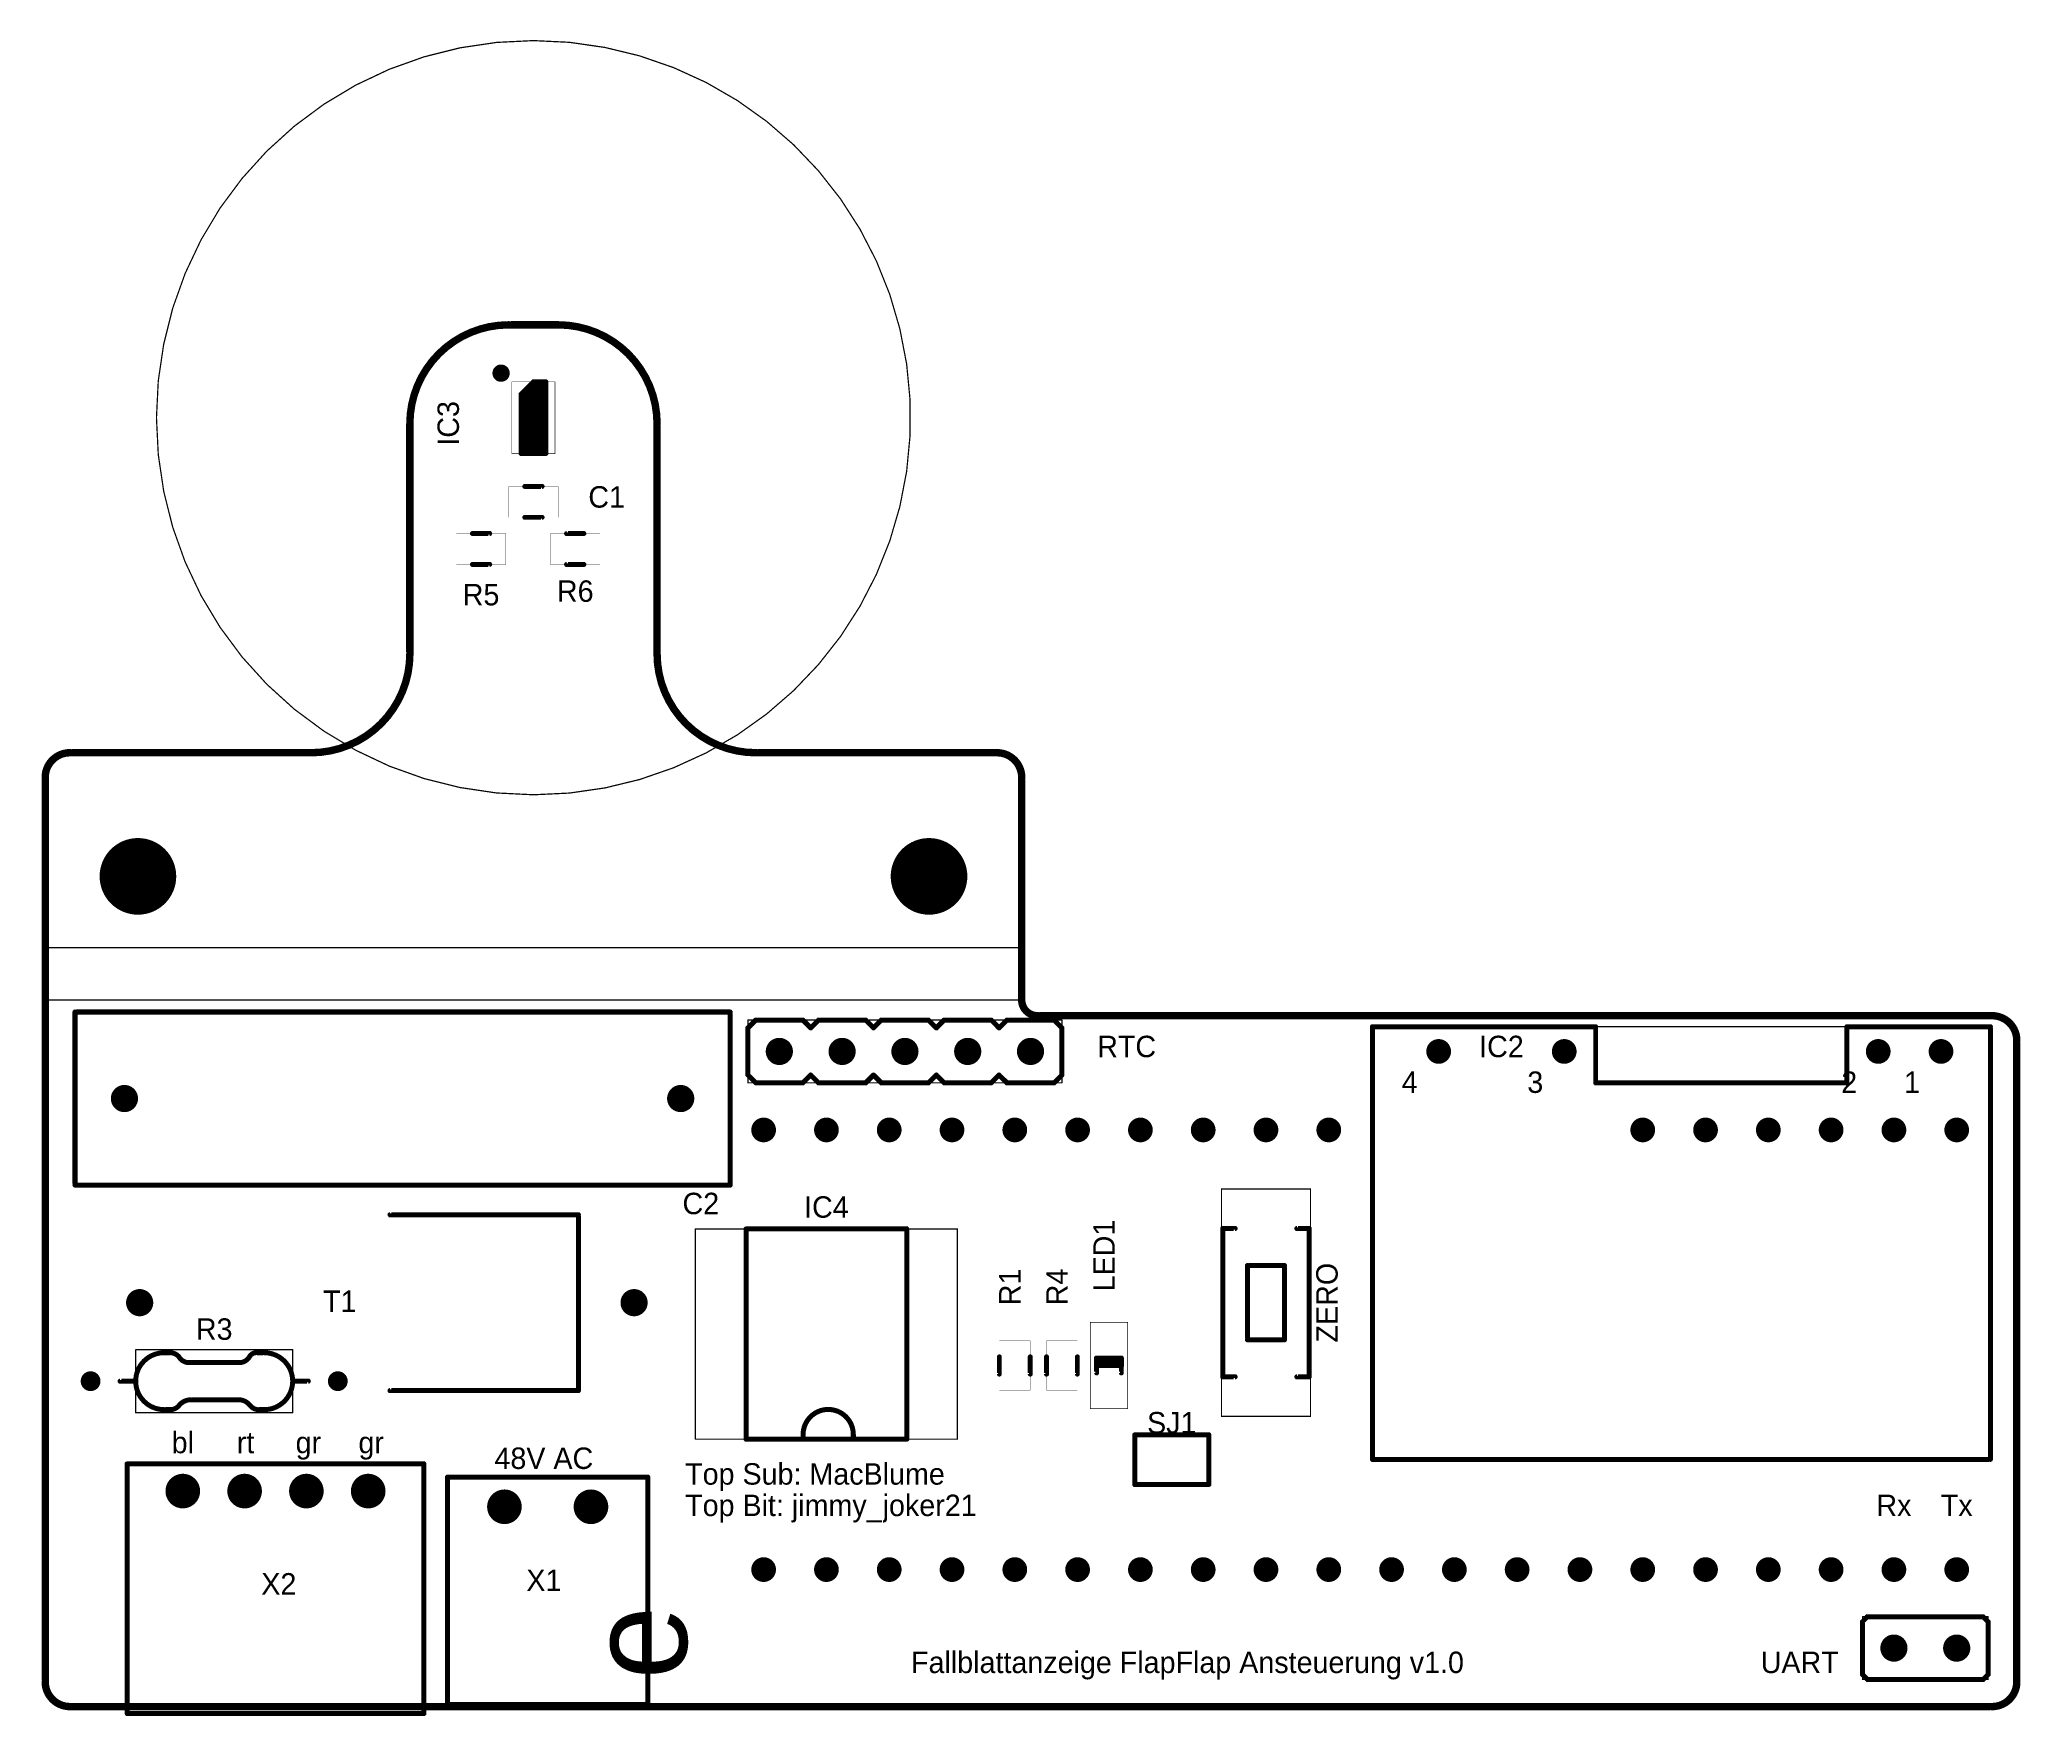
# Model space of a CAD drawing. Header units: millimetres. Extents: x -20 to 60.2, y -29 to 38.8.
import ezdxf
from ezdxf.enums import TextEntityAlignment as Align

# ---------------------------------------------------------------- set-up
doc = ezdxf.new("R2010")
doc.units = ezdxf.units.MM
doc.layers.get('0').update_dxf_attribs({"linetype": 'CONTINUOUS'})
for name, color, linetype in [('_BOARD', 252, 'CONTINUOUS'), ('_DRILL', 251, 'CONTINUOUS'), ('SILKSCREEN_TOP', 1, 'CONTINUOUS')]:
    doc.layers.add(name, color=color, linetype=linetype)
doc.styles.add('EHAJO', font='eHaJo.ttf')

msp = doc.modelspace()

# ---------------------------------------------------------------- texts
at = {"layer": 'SILKSCREEN_TOP'}
msp.add_text('IC3', height=0.867, rotation=90, dxfattribs=at).set_placement((-2.755, 23.32), align=Align.BOTTOM_CENTER)
for s, p in [('C1', (2.96, 20.78)), ('R6', (1.69, 16.97)), ('IC2', (39.155, -1.445)), ('C2', (6.77, -7.795)), ('R3', (-12.915, -12.875)), ('X1', (0.42, -23.035))]:
    msp.add_text(s, height=0.867, dxfattribs=at).set_placement(p, align=Align.TOP_CENTER)
for s, p in [('R5', (-2.12, 15.7)), ('IC4', (11.85, -9.065)), ('T1', (-7.835, -12.875)), ('SJ1', (25.82, -17.79)), ('bl', (-14.185, -18.59)), ('rt', (-11.645, -18.59)), ('gr', (-9.105, -18.59)), ('gr', (-6.565, -18.59)), ('48V AC', (0.42, -19.225)), ('Rx', (55.03, -21.13)), ('Tx', (57.57, -21.13)), ('Fallblattanzeige FlapFlap Ansteuerung v1.0', (26.455, -27.48)), ('UART', (51.22, -27.48))]:
    msp.add_text(s, height=0.867, dxfattribs=at).set_placement(p, align=Align.BOTTOM_CENTER)
for s, p in [('RTC', (25.185, -1.445)), ('4', (35.765, -2.89)), ('3', (40.845, -2.89)), ('2', (53.545, -2.89)), ('1', (56.085, -2.89))]:
    msp.add_text(s, height=0.867, dxfattribs=at).set_placement(p, align=Align.TOP_RIGHT)
for s, p in [('LED1', (22.645, -10.335)), ('R1', (18.835, -11.605)), ('R4', (20.74, -11.605)), ('ZERO', (31.662, -12.24))]:
    msp.add_text(s, height=0.867, rotation=90, dxfattribs=at).set_placement(p, align=Align.TOP_CENTER)
for s, p in [('Top Sub: MacBlume', (6.135, -19.86)), ('Top Bit: jimmy_joker21', (6.135, -21.13)), ('X2', (-11.01, -24.305))]:
    msp.add_text(s, height=0.867, dxfattribs=at).set_placement(p, align=Align.BOTTOM_LEFT)
at = {"layer": 'SILKSCREEN_TOP', "style": 'EHAJO'}
msp.add_text('e', height=4, rotation=90, dxfattribs=at).set_placement((7.405, -27.48), align=Align.BOTTOM_LEFT)

# ---------------------------------------------------------------- blocks, each defined once
blk = doc.blocks.new('_HOLE')
at = {"const_width": 0.5}
blk.add_lwpolyline([(0, 0.25, 1), (0, -0.25, 1)], format="xyb", close=True, dxfattribs=at)

# ---------------------------------------------------------------- linework, layer by layer
at = {"layer": '_BOARD'}
msp.add_lwpolyline([(-18.75, 9.925, 0.15, 0.15, 1), (-18.75, 10.075, 0, 0, 0), (-18.75, 10, 0, 0, 0), (-18.75, 10, 0.3, 0.3, 0.41421), (-19.75, 9, 0.15, 0.15, 0), (-19.825, 9, 0.15, 0.15, 1), (-19.675, 9, 0, 0, 0), (-19.675, 9, 0.15, 0.15, 1), (-19.825, 9, 0, 0, 0), (-19.75, 9, 0, 0, 0), (-19.75, 9, 0.3, 0.3, 0), (-19.75, -27.575, 0.15, 0.15, 0), (-19.825, -27.575, 0.15, 0.15, 1), (-19.675, -27.575, 0, 0, 0), (-19.675, -27.575, 0.15, 0.15, 1), (-19.825, -27.575, 0, 0, 0), (-19.75, -27.575, 0, 0, 0), (-19.75, -27.575, 0.3, 0.3, 0.41421), (-18.75, -28.575, 0.15, 0.15, 0), (-18.75, -28.65, 0.15, 0.15, 1), (-18.75, -28.5, 0, 0, 0), (-18.75, -28.5, 0.15, 0.15, 1), (-18.75, -28.65, 0, 0, 0), (-18.75, -28.575, 0, 0, 0), (-18.75, -28.575, 0.3, 0.3, 0), (59, -28.575, 0.15, 0.15, 0), (59, -28.65, 0.15, 0.15, 1), (59, -28.5, 0, 0, 0), (59, -28.5, 0.15, 0.15, 1), (59, -28.65, 0, 0, 0), (59, -28.575, 0, 0, 0), (59, -28.575, 0.3, 0.3, 0.41421), (60, -27.575, 0.15, 0.15, 0), (60.075, -27.575, 0.15, 0.15, 1), (59.925, -27.575, 0, 0, 0), (59.925, -27.575, 0.15, 0.15, 1), (60.075, -27.575, 0, 0, 0), (60, -27.575, 0, 0, 0), (60, -27.575, 0.3, 0.3, 0), (60, -1.635, 0.15, 0.15, 0), (60.075, -1.635, 0.15, 0.15, 1), (59.925, -1.635, 0, 0, 0), (59.925, -1.635, 0.15, 0.15, 1), (60.075, -1.635, 0, 0, 0), (60, -1.635, 0, 0, 0), (60, -1.635, 0.3, 0.3, 0.41421), (59, -0.635, 0.15, 0.15, 0), (59, -0.56, 0.15, 0.15, 1), (59, -0.71, 0, 0, 0), (59, -0.71, 0.15, 0.15, 1), (59, -0.56, 0, 0, 0), (59, -0.635, 0, 0, 0), (59, -0.635, 0.3, 0.3, 0), (20.385, -0.635, 0.15, 0.15, 0), (20.385, -0.56, 0.15, 0.15, 1), (20.385, -0.71, 0, 0, 0), (20.385, -0.56, 0.15, 0.15, -1), (20.385, -0.71, 0, 0, 0), (20.385, -0.635, 0, 0, 0), (20.385, -0.635, 0.3, 0.3, -0.41421), (19.75, 0, 0.15, 0.15, 0), (19.675, 0, 0.15, 0.15, -1), (19.825, 0, 0, 0, 0), (19.675, 0, 0.15, 0.15, 1), (19.825, 0, 0, 0, 0), (19.75, 0, 0, 0, 0), (19.75, 0, 0.3, 0.3, 0), (19.75, 9, 0.15, 0.15, 0), (19.825, 9, 0.15, 0.15, 1), (19.675, 9, 0, 0, 0), (19.675, 9, 0.15, 0.15, 1), (19.825, 9, 0, 0, 0), (19.75, 9, 0, 0, 0), (19.75, 9, 0.3, 0.3, 0.41421), (18.75, 10, 0.15, 0.15, 0), (18.75, 10.075, 0.15, 0.15, 1), (18.75, 9.925, 0, 0, 0), (18.75, 9.925, 0.15, 0.15, 1), (18.75, 10.075, 0, 0, 0), (18.75, 10, 0, 0, 0), (18.75, 10, 0.3, 0.3, 0), (9, 10, 0.15, 0.15, 0), (9, 10.075, 0.15, 0.15, 1), (9, 9.925, 0, 0, 0), (9, 10.075, 0.15, 0.15, -1), (9, 9.925, 0, 0, 0), (9, 10, 0, 0, 0), (9, 10, 0.3, 0.3, -0.41421), (5, 14, 0.15, 0.15, 0), (4.925, 14, 0.15, 0.15, -1), (5.075, 14, 0, 0, 0), (4.925, 14, 0.15, 0.15, 1), (5.075, 14, 0, 0, 0), (5, 14, 0, 0, 0), (5, 14, 0.3, 0.3, 0), (5, 23.305, 0.15, 0.15, 0), (5.075, 23.305, 0.15, 0.15, 1), (4.925, 23.305, 0, 0, 0), (4.925, 23.305, 0.15, 0.15, 1), (5.075, 23.305, 0, 0, 0), (5, 23.305, 0, 0, 0), (5, 23.305, 0.3, 0.3, 0.41421), (1, 27.305, 0.15, 0.15, 0), (1, 27.38, 0.15, 0.15, 1), (1, 27.23, 0, 0, 0), (1, 27.23, 0.15, 0.15, 1), (1, 27.38, 0, 0, 0), (1, 27.305, 0, 0, 0), (1, 27.305, 0.3, 0.3, 0), (-1, 27.305, 0.15, 0.15, 0), (-1, 27.38, 0.15, 0.15, 1), (-1, 27.23, 0, 0, 0), (-1, 27.23, 0.15, 0.15, 1), (-1, 27.38, 0, 0, 0), (-1, 27.305, 0, 0, 0), (-1, 27.305, 0.3, 0.3, 0.41421), (-5, 23.305, 0.15, 0.15, 0), (-5.075, 23.305, 0.15, 0.15, 1), (-4.925, 23.305, 0, 0, 0), (-4.925, 23.305, 0.15, 0.15, 1), (-5.075, 23.305, 0, 0, 0), (-5, 23.305, 0, 0, 0), (-5, 23.305, 0.3, 0.3, 0), (-5, 14, 0.15, 0.15, 0), (-5.075, 14, 0.15, 0.15, 1), (-4.925, 14, 0, 0, 0), (-5.075, 14, 0.15, 0.15, -1), (-4.925, 14, 0, 0, 0), (-5, 14, 0, 0, 0), (-5, 14, 0.3, 0.3, -0.41421), (-9, 10, 0.15, 0.15, 0), (-9, 9.925, 0.15, 0.15, -1), (-9, 10.075, 0, 0, 0), (-9, 9.925, 0.15, 0.15, 1), (-9, 10.075, 0, 0, 0), (-9, 10, 0, 0, 0), (-9, 10, 0.3, 0.3, 0), (-18.75, 10, 0.3, 0.3, 0), (-18.75, 10, 0, 0, 0), (-18.75, 10, 0.15, 0.15, 0), (-18.75, 10.075, 0.15, 0.15, 1), (-18.75, 9.925, 0, 0, 0)], format="xyseb", close=True, dxfattribs=at)
at = {"layer": '_TOP_SIDE_'}
for points in [[(0, 38.788, 0.025, 0.025, 1), (0, 38.813, 0, 0, 0), (0, 38.8, 0, 0, 0), (0, 38.8, 0.05, 0.05, 1), (0, 8.3, 0.025, 0.025, 0), (0, 8.288, 0.025, 0.025, 1), (0, 8.313, 0, 0, 0), (0, 8.313, 0.025, 0.025, 1), (0, 8.288, 0, 0, 0), (0, 8.3, 0, 0, 0), (0, 8.3, 0.05, 0.05, 1), (0, 38.8, 0.05, 0.05, 0), (0, 38.8, 0, 0, 0), (0, 38.8, 0.025, 0.025, 0), (0, 38.813, 0.025, 0.025, 1), (0, 38.788, 0, 0, 0)], [(-0.881, 22.1, 0.013, 0.013, 1), (-0.869, 22.1, 0, 0, 0), (-0.875, 22.1, 0, 0, 0), (-0.875, 22.1, 0.025, 0.025, 0), (-0.875, 25, 0.013, 0.013, 0), (-0.869, 25, 0.013, 0.013, 1), (-0.881, 25, 0, 0, 0), (-0.875, 25.006, 0.013, 0.013, 1), (-0.875, 24.994, 0, 0, 0), (-0.875, 25, 0, 0, 0), (-0.875, 25, 0.025, 0.025, 0), (0.875, 25, 0.013, 0.013, 0), (0.875, 24.994, 0.013, 0.013, 1), (0.875, 25.006, 0, 0, 0), (0.881, 25, 0.013, 0.013, 1), (0.869, 25, 0, 0, 0), (0.875, 25, 0, 0, 0), (0.875, 25, 0.025, 0.025, 0), (0.875, 22.1, 0.013, 0.013, 0), (0.869, 22.1, 0.013, 0.013, 1), (0.881, 22.1, 0, 0, 0), (0.875, 22.094, 0.013, 0.013, 1), (0.875, 22.106, 0, 0, 0), (0.875, 22.1, 0, 0, 0), (0.875, 22.1, 0.025, 0.025, 0), (-0.875, 22.1, 0.025, 0.025, 0), (-0.875, 22.1, 0, 0, 0), (-0.875, 22.1, 0.013, 0.013, 0), (-0.875, 22.106, 0.013, 0.013, 1), (-0.875, 22.094, 0, 0, 0)], [(-0.998, 20.77, 0.005, 0.005, 1), (-1.003, 20.77, 0, 0, 0), (-1, 20.77, 0, 0, 0), (-1, 20.77, 0.01, 0.01, 0), (-1, 19.52, 0.005, 0.005, 0), (-1.003, 19.52, 0.005, 0.005, 1), (-0.998, 19.52, 0, 0, 0), (-1, 19.523, 0.005, 0.005, 1), (-1, 19.518, 0, 0, 0), (-1, 19.52, 0, 0, 0), (-1, 19.52, 0.01, 0.01, 0), (1, 19.52, 0.005, 0.005, 0), (1, 19.518, 0.005, 0.005, 1), (1, 19.523, 0, 0, 0), (0.998, 19.52, 0.005, 0.005, 1), (1.003, 19.52, 0, 0, 0), (1, 19.52, 0, 0, 0), (1, 19.52, 0.01, 0.01, 0), (1, 20.77, 0.005, 0.005, 0), (1.003, 20.77, 0.005, 0.005, 1), (0.998, 20.77, 0, 0, 0), (1, 20.768, 0.005, 0.005, 1), (1, 20.773, 0, 0, 0), (1, 20.77, 0, 0, 0), (1, 20.77, 0.01, 0.01, 0), (-1, 20.77, 0.01, 0.01, 0), (-1, 20.77, 0, 0, 0), (-1, 20.77, 0.005, 0.005, 0), (-1, 20.773, 0.005, 0.005, 1), (-1, 20.768, 0, 0, 0)], [(-3.118, 18.865, 0.005, 0.005, 1), (-3.123, 18.865, 0, 0, 0), (-3.12, 18.865, 0, 0, 0), (-3.12, 18.865, 0.01, 0.01, 0), (-3.12, 17.615, 0.005, 0.005, 0), (-3.123, 17.615, 0.005, 0.005, 1), (-3.118, 17.615, 0, 0, 0), (-3.12, 17.618, 0.005, 0.005, 1), (-3.12, 17.613, 0, 0, 0), (-3.12, 17.615, 0, 0, 0), (-3.12, 17.615, 0.01, 0.01, 0), (-1.12, 17.615, 0.005, 0.005, 0), (-1.12, 17.613, 0.005, 0.005, 1), (-1.12, 17.618, 0, 0, 0), (-1.123, 17.615, 0.005, 0.005, 1), (-1.118, 17.615, 0, 0, 0), (-1.12, 17.615, 0, 0, 0), (-1.12, 17.615, 0.01, 0.01, 0), (-1.12, 18.865, 0.005, 0.005, 0), (-1.118, 18.865, 0.005, 0.005, 1), (-1.123, 18.865, 0, 0, 0), (-1.12, 18.863, 0.005, 0.005, 1), (-1.12, 18.868, 0, 0, 0), (-1.12, 18.865, 0, 0, 0), (-1.12, 18.865, 0.01, 0.01, 0), (-3.12, 18.865, 0.01, 0.01, 0), (-3.12, 18.865, 0, 0, 0), (-3.12, 18.865, 0.005, 0.005, 0), (-3.12, 18.868, 0.005, 0.005, 1), (-3.12, 18.863, 0, 0, 0)], [(2.688, 17.615, 0.005, 0.005, 1), (2.693, 17.615, 0, 0, 0), (2.69, 17.615, 0, 0, 0), (2.69, 17.615, 0.01, 0.01, 0), (2.69, 18.865, 0.005, 0.005, 0), (2.693, 18.865, 0.005, 0.005, 1), (2.688, 18.865, 0, 0, 0), (2.69, 18.863, 0.005, 0.005, 1), (2.69, 18.868, 0, 0, 0), (2.69, 18.865, 0, 0, 0), (2.69, 18.865, 0.01, 0.01, 0), (0.69, 18.865, 0.005, 0.005, 0), (0.69, 18.868, 0.005, 0.005, 1), (0.69, 18.863, 0, 0, 0), (0.693, 18.865, 0.005, 0.005, 1), (0.688, 18.865, 0, 0, 0), (0.69, 18.865, 0, 0, 0), (0.69, 18.865, 0.01, 0.01, 0), (0.69, 17.615, 0.005, 0.005, 0), (0.688, 17.615, 0.005, 0.005, 1), (0.693, 17.615, 0, 0, 0), (0.69, 17.618, 0.005, 0.005, 1), (0.69, 17.613, 0, 0, 0), (0.69, 17.615, 0, 0, 0), (0.69, 17.615, 0.01, 0.01, 0), (2.69, 17.615, 0.01, 0.01, 0), (2.69, 17.615, 0, 0, 0), (2.69, 17.615, 0.005, 0.005, 0), (2.69, 17.613, 0.005, 0.005, 1), (2.69, 17.618, 0, 0, 0)], [(-19.75, 2.132, 0.025, 0.025, 1), (-19.75, 2.107, 0, 0, 0), (-19.75, 2.12, 0, 0, 0), (-19.75, 2.12, 0.05, 0.05, 0), (19.75, 2.12, 0.025, 0.025, 0), (19.75, 2.107, 0.025, 0.025, 1), (19.75, 2.132, 0, 0, 0), (19.763, 2.12, 0.025, 0.025, 1), (19.738, 2.12, 0, 0, 0), (19.75, 2.12, 0, 0, 0), (19.75, 2.12, 0.05, 0.05, 0), (19.75, 0, 0.025, 0.025, 0), (19.738, 0, 0.025, 0.025, 1), (19.763, 0, 0, 0, 0), (19.75, -0.013, 0.025, 0.025, 1), (19.75, 0.013, 0, 0, 0), (19.75, 0, 0, 0, 0), (19.75, 0, 0.05, 0.05, 0), (-19.75, 0, 0.025, 0.025, 0), (-19.75, 0.013, 0.025, 0.025, 1), (-19.75, -0.013, 0, 0, 0), (-19.763, 0, 0.025, 0.025, 1), (-19.738, 0, 0, 0, 0), (-19.75, 0, 0, 0, 0), (-19.75, 0, 0.05, 0.05, 0), (-19.75, 2.12, 0.05, 0.05, 0), (-19.75, 2.12, 0, 0, 0), (-19.75, 2.12, 0.025, 0.025, 0), (-19.738, 2.12, 0.025, 0.025, 1), (-19.763, 2.12, 0, 0, 0)], [(7.955, -7.498, 0.025, 0.025, 1), (7.955, -7.472, 0, 0, 0), (7.955, -7.485, 0, 0, 0), (7.955, -7.485, 0.051, 0.051, 0), (-18.545, -7.485, 0.025, 0.025, 0), (-18.545, -7.472, 0.025, 0.025, 1), (-18.545, -7.498, 0, 0, 0), (-18.558, -7.485, 0.025, 0.025, 1), (-18.532, -7.485, 0, 0, 0), (-18.545, -7.485, 0, 0, 0), (-18.545, -7.485, 0.051, 0.051, 0), (-18.545, -0.485, 0.025, 0.025, 0), (-18.532, -0.485, 0.025, 0.025, 1), (-18.558, -0.485, 0, 0, 0), (-18.545, -0.472, 0.025, 0.025, 1), (-18.545, -0.498, 0, 0, 0), (-18.545, -0.485, 0, 0, 0), (-18.545, -0.485, 0.051, 0.051, 0), (7.955, -0.485, 0.025, 0.025, 0), (7.955, -0.498, 0.025, 0.025, 1), (7.955, -0.472, 0, 0, 0), (7.968, -0.485, 0.025, 0.025, 1), (7.942, -0.485, 0, 0, 0), (7.955, -0.485, 0, 0, 0), (7.955, -0.485, 0.051, 0.051, 0), (7.955, -7.485, 0.051, 0.051, 0), (7.955, -7.485, 0, 0, 0), (7.955, -7.485, 0.025, 0.025, 0), (7.942, -7.485, 0.025, 0.025, 1), (7.968, -7.485, 0, 0, 0)], [(21.375, -3.363, 0.025, 0.025, 1), (21.375, -3.337, 0, 0, 0), (21.375, -3.35, 0, 0, 0), (21.375, -3.35, 0.051, 0.051, 0), (8.675, -3.35, 0.025, 0.025, 0), (8.675, -3.337, 0.025, 0.025, 1), (8.675, -3.363, 0, 0, 0), (8.662, -3.35, 0.025, 0.025, 1), (8.688, -3.35, 0, 0, 0), (8.675, -3.35, 0, 0, 0), (8.675, -3.35, 0.051, 0.051, 0), (8.675, -0.81, 0.025, 0.025, 0), (8.688, -0.81, 0.025, 0.025, 1), (8.662, -0.81, 0, 0, 0), (8.675, -0.797, 0.025, 0.025, 1), (8.675, -0.823, 0, 0, 0), (8.675, -0.81, 0, 0, 0), (8.675, -0.81, 0.051, 0.051, 0), (21.375, -0.81, 0.025, 0.025, 0), (21.375, -0.823, 0.025, 0.025, 1), (21.375, -0.797, 0, 0, 0), (21.388, -0.81, 0.025, 0.025, 1), (21.362, -0.81, 0, 0, 0), (21.375, -0.81, 0, 0, 0), (21.375, -0.81, 0.051, 0.051, 0), (21.375, -3.35, 0.051, 0.051, 0), (21.375, -3.35, 0, 0, 0), (21.375, -3.35, 0.025, 0.025, 0), (21.362, -3.35, 0.025, 0.025, 1), (21.388, -3.35, 0, 0, 0)], [(58.935, -18.593, 0.025, 0.025, 1), (58.935, -18.568, 0, 0, 0), (58.935, -18.58, 0, 0, 0), (58.935, -18.58, 0.05, 0.05, 0), (33.935, -18.58, 0.025, 0.025, 0), (33.935, -18.568, 0.025, 0.025, 1), (33.935, -18.593, 0, 0, 0), (33.923, -18.58, 0.025, 0.025, 1), (33.948, -18.58, 0, 0, 0), (33.935, -18.58, 0, 0, 0), (33.935, -18.58, 0.05, 0.05, 0), (33.935, -1.08, 0.025, 0.025, 0), (33.948, -1.08, 0.025, 0.025, 1), (33.923, -1.08, 0, 0, 0), (33.935, -1.068, 0.025, 0.025, 1), (33.935, -1.093, 0, 0, 0), (33.935, -1.08, 0, 0, 0), (33.935, -1.08, 0.05, 0.05, 0), (58.935, -1.08, 0.025, 0.025, 0), (58.935, -1.093, 0.025, 0.025, 1), (58.935, -1.068, 0, 0, 0), (58.948, -1.08, 0.025, 0.025, 1), (58.923, -1.08, 0, 0, 0), (58.935, -1.08, 0, 0, 0), (58.935, -1.08, 0.05, 0.05, 0), (58.935, -18.58, 0.05, 0.05, 0), (58.935, -18.58, 0, 0, 0), (58.935, -18.58, 0.025, 0.025, 0), (58.923, -18.58, 0.025, 0.025, 1), (58.948, -18.58, 0, 0, 0)], [(31.443, -7.64, 0.025, 0.025, 1), (31.417, -7.64, 0, 0, 0), (31.43, -7.64, 0, 0, 0), (31.43, -7.64, 0.051, 0.051, 0), (31.43, -16.84, 0.025, 0.025, 0), (31.417, -16.84, 0.025, 0.025, 1), (31.443, -16.84, 0, 0, 0), (31.43, -16.853, 0.025, 0.025, 1), (31.43, -16.827, 0, 0, 0), (31.43, -16.84, 0, 0, 0), (31.43, -16.84, 0.051, 0.051, 0), (27.83, -16.84, 0.025, 0.025, 0), (27.83, -16.827, 0.025, 0.025, 1), (27.83, -16.853, 0, 0, 0), (27.817, -16.84, 0.025, 0.025, 1), (27.843, -16.84, 0, 0, 0), (27.83, -16.84, 0, 0, 0), (27.83, -16.84, 0.051, 0.051, 0), (27.83, -7.64, 0.025, 0.025, 0), (27.843, -7.64, 0.025, 0.025, 1), (27.817, -7.64, 0, 0, 0), (27.83, -7.627, 0.025, 0.025, 1), (27.83, -7.653, 0, 0, 0), (27.83, -7.64, 0, 0, 0), (27.83, -7.64, 0.051, 0.051, 0), (31.43, -7.64, 0.051, 0.051, 0), (31.43, -7.64, 0, 0, 0), (31.43, -7.64, 0.025, 0.025, 0), (31.43, -7.653, 0.025, 0.025, 1), (31.43, -7.627, 0, 0, 0)], [(6.537, -17.76, 0.025, 0.025, 1), (6.563, -17.76, 0, 0, 0), (6.55, -17.76, 0, 0, 0), (6.55, -17.76, 0.051, 0.051, 0), (6.55, -9.26, 0.025, 0.025, 0), (6.563, -9.26, 0.025, 0.025, 1), (6.537, -9.26, 0, 0, 0), (6.55, -9.247, 0.025, 0.025, 1), (6.55, -9.273, 0, 0, 0), (6.55, -9.26, 0, 0, 0), (6.55, -9.26, 0.051, 0.051, 0), (17.15, -9.26, 0.025, 0.025, 0), (17.15, -9.273, 0.025, 0.025, 1), (17.15, -9.247, 0, 0, 0), (17.163, -9.26, 0.025, 0.025, 1), (17.137, -9.26, 0, 0, 0), (17.15, -9.26, 0, 0, 0), (17.15, -9.26, 0.051, 0.051, 0), (17.15, -17.76, 0.025, 0.025, 0), (17.137, -17.76, 0.025, 0.025, 1), (17.163, -17.76, 0, 0, 0), (17.15, -17.773, 0.025, 0.025, 1), (17.15, -17.747, 0, 0, 0), (17.15, -17.76, 0, 0, 0), (17.15, -17.76, 0.051, 0.051, 0), (6.55, -17.76, 0.051, 0.051, 0), (6.55, -17.76, 0, 0, 0), (6.55, -17.76, 0.025, 0.025, 0), (6.55, -17.747, 0.025, 0.025, 1), (6.55, -17.773, 0, 0, 0)], [(22.524, -16.53, 0.013, 0.013, 1), (22.536, -16.53, 0, 0, 0), (22.53, -16.53, 0, 0, 0), (22.53, -16.53, 0.025, 0.025, 0), (22.53, -13.03, 0.013, 0.013, 0), (22.536, -13.03, 0.013, 0.013, 1), (22.524, -13.03, 0, 0, 0), (22.53, -13.024, 0.013, 0.013, 1), (22.53, -13.036, 0, 0, 0), (22.53, -13.03, 0, 0, 0), (22.53, -13.03, 0.025, 0.025, 0), (24.03, -13.03, 0.013, 0.013, 0), (24.03, -13.036, 0.013, 0.013, 1), (24.03, -13.024, 0, 0, 0), (24.036, -13.03, 0.013, 0.013, 1), (24.024, -13.03, 0, 0, 0), (24.03, -13.03, 0, 0, 0), (24.03, -13.03, 0.025, 0.025, 0), (24.03, -16.53, 0.013, 0.013, 0), (24.024, -16.53, 0.013, 0.013, 1), (24.036, -16.53, 0, 0, 0), (24.03, -16.536, 0.013, 0.013, 1), (24.03, -16.524, 0, 0, 0), (24.03, -16.53, 0, 0, 0), (24.03, -16.53, 0.025, 0.025, 0), (22.53, -16.53, 0.025, 0.025, 0), (22.53, -16.53, 0, 0, 0), (22.53, -16.53, 0.013, 0.013, 0), (22.53, -16.524, 0.013, 0.013, 1), (22.53, -16.536, 0, 0, 0)], [(-9.74, -16.698, 0.025, 0.025, 1), (-9.74, -16.673, 0, 0, 0), (-9.74, -16.685, 0, 0, 0), (-9.74, -16.685, 0.05, 0.05, 0), (-16.09, -16.685, 0.025, 0.025, 0), (-16.09, -16.673, 0.025, 0.025, 1), (-16.09, -16.698, 0, 0, 0), (-16.103, -16.685, 0.025, 0.025, 1), (-16.078, -16.685, 0, 0, 0), (-16.09, -16.685, 0, 0, 0), (-16.09, -16.685, 0.05, 0.05, 0), (-16.09, -14.145, 0.025, 0.025, 0), (-16.078, -14.145, 0.025, 0.025, 1), (-16.103, -14.145, 0, 0, 0), (-16.09, -14.133, 0.025, 0.025, 1), (-16.09, -14.158, 0, 0, 0), (-16.09, -14.145, 0, 0, 0), (-16.09, -14.145, 0.05, 0.05, 0), (-9.74, -14.145, 0.025, 0.025, 0), (-9.74, -14.158, 0.025, 0.025, 1), (-9.74, -14.133, 0, 0, 0), (-9.728, -14.145, 0.025, 0.025, 1), (-9.753, -14.145, 0, 0, 0), (-9.74, -14.145, 0, 0, 0), (-9.74, -14.145, 0.05, 0.05, 0), (-9.74, -16.685, 0.05, 0.05, 0), (-9.74, -16.685, 0, 0, 0), (-9.74, -16.685, 0.025, 0.025, 0), (-9.753, -16.685, 0.025, 0.025, 1), (-9.728, -16.685, 0, 0, 0)], [(20.095, -13.783, 0.005, 0.005, 1), (20.095, -13.778, 0, 0, 0), (20.095, -13.78, 0, 0, 0), (20.095, -13.78, 0.01, 0.01, 0), (18.845, -13.78, 0.005, 0.005, 0), (18.845, -13.778, 0.005, 0.005, 1), (18.845, -13.783, 0, 0, 0), (18.848, -13.78, 0.005, 0.005, 1), (18.843, -13.78, 0, 0, 0), (18.845, -13.78, 0, 0, 0), (18.845, -13.78, 0.01, 0.01, 0), (18.845, -15.78, 0.005, 0.005, 0), (18.843, -15.78, 0.005, 0.005, 1), (18.848, -15.78, 0, 0, 0), (18.845, -15.778, 0.005, 0.005, 1), (18.845, -15.783, 0, 0, 0), (18.845, -15.78, 0, 0, 0), (18.845, -15.78, 0.01, 0.01, 0), (20.095, -15.78, 0.005, 0.005, 0), (20.095, -15.783, 0.005, 0.005, 1), (20.095, -15.778, 0, 0, 0), (20.093, -15.78, 0.005, 0.005, 1), (20.098, -15.78, 0, 0, 0), (20.095, -15.78, 0, 0, 0), (20.095, -15.78, 0.01, 0.01, 0), (20.095, -13.78, 0.01, 0.01, 0), (20.095, -13.78, 0, 0, 0), (20.095, -13.78, 0.005, 0.005, 0), (20.098, -13.78, 0.005, 0.005, 1), (20.093, -13.78, 0, 0, 0)], [(22, -13.783, 0.005, 0.005, 1), (22, -13.778, 0, 0, 0), (22, -13.78, 0, 0, 0), (22, -13.78, 0.01, 0.01, 0), (20.75, -13.78, 0.005, 0.005, 0), (20.75, -13.778, 0.005, 0.005, 1), (20.75, -13.783, 0, 0, 0), (20.753, -13.78, 0.005, 0.005, 1), (20.748, -13.78, 0, 0, 0), (20.75, -13.78, 0, 0, 0), (20.75, -13.78, 0.01, 0.01, 0), (20.75, -15.78, 0.005, 0.005, 0), (20.748, -15.78, 0.005, 0.005, 1), (20.753, -15.78, 0, 0, 0), (20.75, -15.778, 0.005, 0.005, 1), (20.75, -15.783, 0, 0, 0), (20.75, -15.78, 0, 0, 0), (20.75, -15.78, 0.01, 0.01, 0), (22, -15.78, 0.005, 0.005, 0), (22, -15.783, 0.005, 0.005, 1), (22, -15.778, 0, 0, 0), (21.998, -15.78, 0.005, 0.005, 1), (22.003, -15.78, 0, 0, 0), (22, -15.78, 0, 0, 0), (22, -15.78, 0.01, 0.01, 0), (22, -13.78, 0.01, 0.01, 0), (22, -13.78, 0, 0, 0), (22, -13.78, 0.005, 0.005, 0), (22.003, -13.78, 0.005, 0.005, 1), (21.998, -13.78, 0, 0, 0)], [(24.333, -17.59, 0.025, 0.025, 1), (24.307, -17.59, 0, 0, 0), (24.32, -17.59, 0, 0, 0), (24.32, -17.59, 0.051, 0.051, 0), (24.32, -19.59, 0.025, 0.025, 0), (24.307, -19.59, 0.025, 0.025, 1), (24.333, -19.59, 0, 0, 0), (24.32, -19.577, 0.025, 0.025, 1), (24.32, -19.603, 0, 0, 0), (24.32, -19.59, 0, 0, 0), (24.32, -19.59, 0.051, 0.051, 0), (27.32, -19.59, 0.025, 0.025, 0), (27.32, -19.603, 0.025, 0.025, 1), (27.32, -19.577, 0, 0, 0), (27.307, -19.59, 0.025, 0.025, 1), (27.333, -19.59, 0, 0, 0), (27.32, -19.59, 0, 0, 0), (27.32, -19.59, 0.051, 0.051, 0), (27.32, -17.59, 0.025, 0.025, 0), (27.333, -17.59, 0.025, 0.025, 1), (27.307, -17.59, 0, 0, 0), (27.32, -17.603, 0.025, 0.025, 1), (27.32, -17.577, 0, 0, 0), (27.32, -17.59, 0, 0, 0), (27.32, -17.59, 0.051, 0.051, 0), (24.32, -17.59, 0.051, 0.051, 0), (24.32, -17.59, 0, 0, 0), (24.32, -17.59, 0.025, 0.025, 0), (24.32, -17.577, 0.025, 0.025, 1), (24.32, -17.603, 0, 0, 0)], [(24.323, -17.59, 0.005, 0.005, 1), (24.318, -17.59, 0, 0, 0), (24.32, -17.59, 0, 0, 0), (24.32, -17.59, 0.01, 0.01, 0), (24.32, -19.59, 0.005, 0.005, 0), (24.318, -19.59, 0.005, 0.005, 1), (24.323, -19.59, 0, 0, 0), (24.32, -19.588, 0.005, 0.005, 1), (24.32, -19.593, 0, 0, 0), (24.32, -19.59, 0, 0, 0), (24.32, -19.59, 0.01, 0.01, 0), (27.32, -19.59, 0.005, 0.005, 0), (27.32, -19.593, 0.005, 0.005, 1), (27.32, -19.588, 0, 0, 0), (27.318, -19.59, 0.005, 0.005, 1), (27.323, -19.59, 0, 0, 0), (27.32, -19.59, 0, 0, 0), (27.32, -19.59, 0.01, 0.01, 0), (27.32, -17.59, 0.005, 0.005, 0), (27.323, -17.59, 0.005, 0.005, 1), (27.318, -17.59, 0, 0, 0), (27.32, -17.593, 0.005, 0.005, 1), (27.32, -17.588, 0, 0, 0), (27.32, -17.59, 0, 0, 0), (27.32, -17.59, 0.01, 0.01, 0), (24.32, -17.59, 0.01, 0.01, 0), (24.32, -17.59, 0, 0, 0), (24.32, -17.59, 0.005, 0.005, 0), (24.32, -17.588, 0.005, 0.005, 1), (24.32, -17.593, 0, 0, 0)], [(-16.435, -18.748, 0.025, 0.025, 1), (-16.435, -18.773, 0, 0, 0), (-16.435, -18.76, 0, 0, 0), (-16.435, -18.76, 0.05, 0.05, 0), (-4.435, -18.76, 0.025, 0.025, 0), (-4.435, -18.773, 0.025, 0.025, 1), (-4.435, -18.748, 0, 0, 0), (-4.423, -18.76, 0.025, 0.025, 1), (-4.448, -18.76, 0, 0, 0), (-4.435, -18.76, 0, 0, 0), (-4.435, -18.76, 0.05, 0.05, 0), (-4.435, -28.86, 0.025, 0.025, 0), (-4.448, -28.86, 0.025, 0.025, 1), (-4.423, -28.86, 0, 0, 0), (-4.435, -28.873, 0.025, 0.025, 1), (-4.435, -28.848, 0, 0, 0), (-4.435, -28.86, 0, 0, 0), (-4.435, -28.86, 0.05, 0.05, 0), (-16.435, -28.86, 0.025, 0.025, 0), (-16.435, -28.848, 0.025, 0.025, 1), (-16.435, -28.873, 0, 0, 0), (-16.448, -28.86, 0.025, 0.025, 1), (-16.423, -28.86, 0, 0, 0), (-16.435, -28.86, 0, 0, 0), (-16.435, -28.86, 0.05, 0.05, 0), (-16.435, -18.76, 0.05, 0.05, 0), (-16.435, -18.76, 0, 0, 0), (-16.435, -18.76, 0.025, 0.025, 0), (-16.423, -18.76, 0.025, 0.025, 1), (-16.448, -18.76, 0, 0, 0)], [(4.625, -28.508, 0.025, 0.025, 1), (4.625, -28.482, 0, 0, 0), (4.625, -28.495, 0, 0, 0), (4.625, -28.495, 0.051, 0.051, 0), (-3.475, -28.495, 0.025, 0.025, 0), (-3.475, -28.482, 0.025, 0.025, 1), (-3.475, -28.508, 0, 0, 0), (-3.488, -28.495, 0.025, 0.025, 1), (-3.462, -28.495, 0, 0, 0), (-3.475, -28.495, 0, 0, 0), (-3.475, -28.495, 0.051, 0.051, 0), (-3.475, -19.295, 0.025, 0.025, 0), (-3.462, -19.295, 0.025, 0.025, 1), (-3.488, -19.295, 0, 0, 0), (-3.475, -19.282, 0.025, 0.025, 1), (-3.475, -19.308, 0, 0, 0), (-3.475, -19.295, 0, 0, 0), (-3.475, -19.295, 0.051, 0.051, 0), (4.625, -19.295, 0.025, 0.025, 0), (4.625, -19.308, 0.025, 0.025, 1), (4.625, -19.282, 0, 0, 0), (4.638, -19.295, 0.025, 0.025, 1), (4.612, -19.295, 0, 0, 0), (4.625, -19.295, 0, 0, 0), (4.625, -19.295, 0.051, 0.051, 0), (4.625, -28.495, 0.051, 0.051, 0), (4.625, -28.495, 0, 0, 0), (4.625, -28.495, 0.025, 0.025, 0), (4.612, -28.495, 0.025, 0.025, 1), (4.638, -28.495, 0, 0, 0)], [(58.853, -24.94, 0.025, 0.025, 1), (58.827, -24.94, 0, 0, 0), (58.84, -24.94, 0, 0, 0), (58.84, -24.94, 0.051, 0.051, 0), (58.84, -27.48, 0.025, 0.025, 0), (58.827, -27.48, 0.025, 0.025, 1), (58.853, -27.48, 0, 0, 0), (58.84, -27.493, 0.025, 0.025, 1), (58.84, -27.467, 0, 0, 0), (58.84, -27.48, 0, 0, 0), (58.84, -27.48, 0.051, 0.051, 0), (53.76, -27.48, 0.025, 0.025, 0), (53.76, -27.467, 0.025, 0.025, 1), (53.76, -27.493, 0, 0, 0), (53.747, -27.48, 0.025, 0.025, 1), (53.773, -27.48, 0, 0, 0), (53.76, -27.48, 0, 0, 0), (53.76, -27.48, 0.051, 0.051, 0), (53.76, -24.94, 0.025, 0.025, 0), (53.773, -24.94, 0.025, 0.025, 1), (53.747, -24.94, 0, 0, 0), (53.76, -24.927, 0.025, 0.025, 1), (53.76, -24.953, 0, 0, 0), (53.76, -24.94, 0, 0, 0), (53.76, -24.94, 0.051, 0.051, 0), (58.84, -24.94, 0.051, 0.051, 0), (58.84, -24.94, 0, 0, 0), (58.84, -24.94, 0.025, 0.025, 0), (58.84, -24.953, 0.025, 0.025, 1), (58.84, -24.927, 0, 0, 0)]]:
    msp.add_lwpolyline(points, format="xyseb", close=True, dxfattribs=at)
at = {"layer": 'SILKSCREEN_TOP'}
for points in [[(-1.31, 25.55, 0.1, 0.1, 1), (-1.31, 25.65, 0, 0, 0), (-1.31, 25.6, 0, 0, 0), (-1.31, 25.6, 0.2, 0.2, 1), (-1.31, 25.1, 0.1, 0.1, 0), (-1.31, 25.05, 0.1, 0.1, 1), (-1.31, 25.15, 0, 0, 0), (-1.31, 25.15, 0.1, 0.1, 1), (-1.31, 25.05, 0, 0, 0), (-1.31, 25.1, 0, 0, 0), (-1.31, 25.1, 0.2, 0.2, 1), (-1.31, 25.6, 0.2, 0.2, 0), (-1.31, 25.6, 0, 0, 0), (-1.31, 25.6, 0.1, 0.1, 0), (-1.31, 25.65, 0.1, 0.1, 1), (-1.31, 25.55, 0, 0, 0)], [(0, 25.05, 0.1, 0.1, 1), (0, 24.95, 0, 0, 0), (0, 25, 0, 0, 0), (0, 25, 0.2, 0.2, 0), (0.5, 25, 0.1, 0.1, 0), (0.5, 24.95, 0.1, 0.1, 1), (0.5, 25.05, 0, 0, 0), (0.55, 25, 0.1, 0.1, 1), (0.45, 25, 0, 0, 0), (0.5, 25, 0, 0, 0), (0.5, 25, 0.2, 0.2, 0), (0.5, 22.1, 0.1, 0.1, 0), (0.45, 22.1, 0.1, 0.1, 1), (0.55, 22.1, 0, 0, 0), (0.5, 22.05, 0.1, 0.1, 1), (0.5, 22.15, 0, 0, 0), (0.5, 22.1, 0, 0, 0), (0.5, 22.1, 0.2, 0.2, 0), (-0.5, 22.1, 0.1, 0.1, 0), (-0.5, 22.15, 0.1, 0.1, 1), (-0.5, 22.05, 0, 0, 0), (-0.55, 22.1, 0.1, 0.1, 1), (-0.45, 22.1, 0, 0, 0), (-0.5, 22.1, 0, 0, 0), (-0.5, 22.1, 0.2, 0.2, 0), (-0.5, 24.5, 0.1, 0.1, 0), (-0.45, 24.5, 0.1, 0.1, 1), (-0.55, 24.5, 0, 0, 0), (-0.535, 24.535, 0.1, 0.1, 1), (-0.465, 24.465, 0, 0, 0), (-0.5, 24.5, 0, 0, 0), (-0.5, 24.5, 0.2, 0.2, 0), (0, 25, 0.2, 0.2, 0), (0, 25, 0, 0, 0), (0, 25, 0.1, 0.1, 0), (0.035, 24.965, 0.1, 0.1, 1), (-0.035, 25.035, 0, 0, 0)], [(7.955, -0.536, 0.102, 0.102, 1), (7.955, -0.434, 0, 0, 0), (7.955, -0.485, 0, 0, 0), (7.955, -0.485, 0.203, 0.203, 0), (-18.545, -0.485, 0.102, 0.102, 0), (-18.545, -0.434, 0.102, 0.102, 1), (-18.545, -0.536, 0, 0, 0), (-18.494, -0.485, 0.102, 0.102, 1), (-18.596, -0.485, 0, 0, 0), (-18.545, -0.485, 0, 0, 0), (-18.545, -0.485, 0.203, 0.203, 0), (-18.545, -7.485, 0.102, 0.102, 0), (-18.596, -7.485, 0.102, 0.102, 1), (-18.494, -7.485, 0, 0, 0), (-18.545, -7.434, 0.102, 0.102, 1), (-18.545, -7.536, 0, 0, 0), (-18.545, -7.485, 0, 0, 0), (-18.545, -7.485, 0.203, 0.203, 0), (7.955, -7.485, 0.102, 0.102, 0), (7.955, -7.536, 0.102, 0.102, 1), (7.955, -7.434, 0, 0, 0), (7.904, -7.485, 0.102, 0.102, 1), (8.006, -7.485, 0, 0, 0), (7.955, -7.485, 0, 0, 0), (7.955, -7.485, 0.203, 0.203, 0), (7.955, -0.485, 0.203, 0.203, 0), (7.955, -0.485, 0, 0, 0), (7.955, -0.485, 0.102, 0.102, 0), (8.006, -0.485, 0.102, 0.102, 1), (7.904, -0.485, 0, 0, 0)], [(58.885, -18.58, 0.1, 0.1, 1), (58.985, -18.58, 0, 0, 0), (58.935, -18.58, 0, 0, 0), (58.935, -18.58, 0.2, 0.2, 0), (58.935, -1.08, 0.1, 0.1, 0), (58.985, -1.08, 0.1, 0.1, 1), (58.885, -1.08, 0, 0, 0), (58.935, -1.13, 0.1, 0.1, 1), (58.935, -1.03, 0, 0, 0), (58.935, -1.08, 0, 0, 0), (58.935, -1.08, 0.2, 0.2, 0), (53.125, -1.08, 0.1, 0.1, 0), (53.125, -1.03, 0.1, 0.1, 1), (53.125, -1.13, 0, 0, 0), (53.175, -1.08, 0.1, 0.1, 1), (53.075, -1.08, 0, 0, 0), (53.125, -1.08, 0, 0, 0), (53.125, -1.08, 0.2, 0.2, 0), (53.125, -3.35, 0.1, 0.1, 0), (53.075, -3.35, 0.1, 0.1, 1), (53.175, -3.35, 0, 0, 0), (53.125, -3.4, 0.1, 0.1, 1), (53.125, -3.3, 0, 0, 0), (53.125, -3.35, 0, 0, 0), (53.125, -3.35, 0.2, 0.2, 0), (42.965, -3.35, 0.1, 0.1, 0), (42.965, -3.3, 0.1, 0.1, 1), (42.965, -3.4, 0, 0, 0), (42.915, -3.35, 0.1, 0.1, 1), (43.015, -3.35, 0, 0, 0), (42.965, -3.35, 0, 0, 0), (42.965, -3.35, 0.2, 0.2, 0), (42.965, -1.08, 0.1, 0.1, 0), (43.015, -1.08, 0.1, 0.1, 1), (42.915, -1.08, 0, 0, 0), (42.965, -1.13, 0.1, 0.1, 1), (42.965, -1.03, 0, 0, 0), (42.965, -1.08, 0, 0, 0), (42.965, -1.08, 0.2, 0.2, 0), (33.935, -1.08, 0.1, 0.1, 0), (33.935, -1.03, 0.1, 0.1, 1), (33.935, -1.13, 0, 0, 0), (33.985, -1.08, 0.1, 0.1, 1), (33.885, -1.08, 0, 0, 0), (33.935, -1.08, 0, 0, 0), (33.935, -1.08, 0.2, 0.2, 0), (33.935, -18.58, 0.1, 0.1, 0), (33.885, -18.58, 0.1, 0.1, 1), (33.985, -18.58, 0, 0, 0), (33.935, -18.53, 0.1, 0.1, 1), (33.935, -18.63, 0, 0, 0), (33.935, -18.58, 0, 0, 0), (33.935, -18.58, 0.2, 0.2, 0), (58.935, -18.58, 0.2, 0.2, 0), (58.935, -18.58, 0, 0, 0), (58.935, -18.58, 0.1, 0.1, 0), (58.935, -18.63, 0.1, 0.1, 1), (58.935, -18.53, 0, 0, 0)], [(8.549, -17.76, 0.102, 0.102, 1), (8.651, -17.76, 0, 0, 0), (8.6, -17.76, 0, 0, 0), (8.6, -17.76, 0.203, 0.203, 0), (8.6, -9.26, 0.102, 0.102, 0), (8.651, -9.26, 0.102, 0.102, 1), (8.549, -9.26, 0, 0, 0), (8.6, -9.209, 0.102, 0.102, 1), (8.6, -9.311, 0, 0, 0), (8.6, -9.26, 0, 0, 0), (8.6, -9.26, 0.203, 0.203, 0), (15.1, -9.26, 0.102, 0.102, 0), (15.1, -9.311, 0.102, 0.102, 1), (15.1, -9.209, 0, 0, 0), (15.151, -9.26, 0.102, 0.102, 1), (15.049, -9.26, 0, 0, 0), (15.1, -9.26, 0, 0, 0), (15.1, -9.26, 0.203, 0.203, 0), (15.1, -17.76, 0.102, 0.102, 0), (15.049, -17.76, 0.102, 0.102, 1), (15.151, -17.76, 0, 0, 0), (15.1, -17.811, 0.102, 0.102, 1), (15.1, -17.709, 0, 0, 0), (15.1, -17.76, 0, 0, 0), (15.1, -17.76, 0.203, 0.203, 0), (8.6, -17.76, 0.203, 0.203, 0), (8.6, -17.76, 0, 0, 0), (8.6, -17.76, 0.102, 0.102, 0), (8.6, -17.709, 0.102, 0.102, 1), (8.6, -17.811, 0, 0, 0)], [(28.931, -10.74, 0.102, 0.102, 1), (28.829, -10.74, 0, 0, 0), (28.88, -10.74, 0, 0, 0), (28.88, -10.74, 0.203, 0.203, 0), (28.88, -13.74, 0.102, 0.102, 0), (28.829, -13.74, 0.102, 0.102, 1), (28.931, -13.74, 0, 0, 0), (28.88, -13.689, 0.102, 0.102, 1), (28.88, -13.791, 0, 0, 0), (28.88, -13.74, 0, 0, 0), (28.88, -13.74, 0.203, 0.203, 0), (30.38, -13.74, 0.102, 0.102, 0), (30.38, -13.791, 0.102, 0.102, 1), (30.38, -13.689, 0, 0, 0), (30.329, -13.74, 0.102, 0.102, 1), (30.431, -13.74, 0, 0, 0), (30.38, -13.74, 0, 0, 0), (30.38, -13.74, 0.203, 0.203, 0), (30.38, -10.74, 0.102, 0.102, 0), (30.431, -10.74, 0.102, 0.102, 1), (30.329, -10.74, 0, 0, 0), (30.38, -10.791, 0.102, 0.102, 1), (30.38, -10.689, 0, 0, 0), (30.38, -10.74, 0, 0, 0), (30.38, -10.74, 0.203, 0.203, 0), (28.88, -10.74, 0.203, 0.203, 0), (28.88, -10.74, 0, 0, 0), (28.88, -10.74, 0.102, 0.102, 0), (28.88, -10.689, 0.102, 0.102, 1), (28.88, -10.791, 0, 0, 0)], [(22.78, -14.429, 0.102, 0.102, 1), (22.78, -14.531, 0, 0, 0), (22.78, -14.48, 0, 0, 0), (22.78, -14.48, 0.203, 0.203, 0), (23.78, -14.48, 0.102, 0.102, 0), (23.78, -14.531, 0.102, 0.102, 1), (23.78, -14.429, 0, 0, 0), (23.831, -14.48, 0.102, 0.102, 1), (23.729, -14.48, 0, 0, 0), (23.78, -14.48, 0, 0, 0), (23.78, -14.48, 0.203, 0.203, 0), (23.78, -14.78, 0.102, 0.102, 0), (23.729, -14.78, 0.102, 0.102, 1), (23.831, -14.78, 0, 0, 0), (23.78, -14.831, 0.102, 0.102, 1), (23.78, -14.729, 0, 0, 0), (23.78, -14.78, 0, 0, 0), (23.78, -14.78, 0.203, 0.203, 0), (22.78, -14.78, 0.102, 0.102, 0), (22.78, -14.729, 0.102, 0.102, 1), (22.78, -14.831, 0, 0, 0), (22.729, -14.78, 0.102, 0.102, 1), (22.831, -14.78, 0, 0, 0), (22.78, -14.78, 0, 0, 0), (22.78, -14.78, 0.203, 0.203, 0), (22.78, -14.48, 0.203, 0.203, 0), (22.78, -14.48, 0, 0, 0), (22.78, -14.48, 0.102, 0.102, 0), (22.831, -14.48, 0.102, 0.102, 1), (22.729, -14.48, 0, 0, 0)], [(10.855, -17.76, 0.102, 0.102, 1), (10.957, -17.76, 0, 0, 0), (10.906, -17.76, 0, 0, 0), (10.906, -17.76, 0.203, 0.203, 0), (10.906, -17.574, 0.102, 0.102, 0), (10.957, -17.574, 0.102, 0.102, 1), (10.855, -17.574, 0, 0, 0), (10.957, -17.574, 0.102, 0.102, -1), (10.855, -17.574, 0, 0, 0), (10.906, -17.574, 0, 0, 0), (10.906, -17.574, 0.203, 0.203, -1), (12.938, -17.574, 0.102, 0.102, 0), (12.989, -17.574, 0.102, 0.102, -1), (12.887, -17.574, 0, 0, 0), (12.989, -17.574, 0.102, 0.102, 1), (12.887, -17.574, 0, 0, 0), (12.938, -17.574, 0, 0, 0), (12.938, -17.574, 0.203, 0.203, 0), (12.938, -17.76, 0.102, 0.102, 0), (12.887, -17.76, 0.102, 0.102, 1), (12.989, -17.76, 0, 0, 0), (12.938, -17.811, 0.102, 0.102, 1), (12.938, -17.709, 0, 0, 0), (12.938, -17.76, 0, 0, 0), (12.938, -17.76, 0.203, 0.203, 0), (10.906, -17.76, 0.203, 0.203, 0), (10.906, -17.76, 0, 0, 0), (10.906, -17.76, 0.102, 0.102, 0), (10.906, -17.709, 0.102, 0.102, 1), (10.906, -17.811, 0, 0, 0)], [(27.371, -17.59, 0.102, 0.102, 1), (27.269, -17.59, 0, 0, 0), (27.32, -17.59, 0, 0, 0), (27.32, -17.59, 0.203, 0.203, 0), (27.32, -19.59, 0.102, 0.102, 0), (27.269, -19.59, 0.102, 0.102, 1), (27.371, -19.59, 0, 0, 0), (27.32, -19.641, 0.102, 0.102, 1), (27.32, -19.539, 0, 0, 0), (27.32, -19.59, 0, 0, 0), (27.32, -19.59, 0.203, 0.203, 0), (24.32, -19.59, 0.102, 0.102, 0), (24.32, -19.539, 0.102, 0.102, 1), (24.32, -19.641, 0, 0, 0), (24.269, -19.59, 0.102, 0.102, 1), (24.371, -19.59, 0, 0, 0), (24.32, -19.59, 0, 0, 0), (24.32, -19.59, 0.203, 0.203, 0), (24.32, -17.59, 0.102, 0.102, 0), (24.371, -17.59, 0.102, 0.102, 1), (24.269, -17.59, 0, 0, 0), (24.32, -17.539, 0.102, 0.102, 1), (24.32, -17.641, 0, 0, 0), (24.32, -17.59, 0, 0, 0), (24.32, -17.59, 0.203, 0.203, 0), (27.32, -17.59, 0.203, 0.203, 0), (27.32, -17.59, 0, 0, 0), (27.32, -17.59, 0.102, 0.102, 0), (27.32, -17.641, 0.102, 0.102, 1), (27.32, -17.539, 0, 0, 0)], [(-16.435, -18.71, 0.1, 0.1, 1), (-16.435, -18.81, 0, 0, 0), (-16.435, -18.76, 0, 0, 0), (-16.435, -18.76, 0.2, 0.2, 0), (-4.435, -18.76, 0.1, 0.1, 0), (-4.435, -18.81, 0.1, 0.1, 1), (-4.435, -18.71, 0, 0, 0), (-4.385, -18.76, 0.1, 0.1, 1), (-4.485, -18.76, 0, 0, 0), (-4.435, -18.76, 0, 0, 0), (-4.435, -18.76, 0.2, 0.2, 0), (-4.435, -28.86, 0.1, 0.1, 0), (-4.485, -28.86, 0.1, 0.1, 1), (-4.385, -28.86, 0, 0, 0), (-4.435, -28.91, 0.1, 0.1, 1), (-4.435, -28.81, 0, 0, 0), (-4.435, -28.86, 0, 0, 0), (-4.435, -28.86, 0.2, 0.2, 0), (-16.435, -28.86, 0.1, 0.1, 0), (-16.435, -28.81, 0.1, 0.1, 1), (-16.435, -28.91, 0, 0, 0), (-16.485, -28.86, 0.1, 0.1, 1), (-16.385, -28.86, 0, 0, 0), (-16.435, -28.86, 0, 0, 0), (-16.435, -28.86, 0.2, 0.2, 0), (-16.435, -18.76, 0.2, 0.2, 0), (-16.435, -18.76, 0, 0, 0), (-16.435, -18.76, 0.1, 0.1, 0), (-16.385, -18.76, 0.1, 0.1, 1), (-16.485, -18.76, 0, 0, 0)], [(4.625, -28.546, 0.102, 0.102, 1), (4.625, -28.444, 0, 0, 0), (4.625, -28.495, 0, 0, 0), (4.625, -28.495, 0.203, 0.203, 0), (-3.475, -28.495, 0.102, 0.102, 0), (-3.475, -28.444, 0.102, 0.102, 1), (-3.475, -28.546, 0, 0, 0), (-3.526, -28.495, 0.102, 0.102, 1), (-3.424, -28.495, 0, 0, 0), (-3.475, -28.495, 0, 0, 0), (-3.475, -28.495, 0.203, 0.203, 0), (-3.475, -19.295, 0.102, 0.102, 0), (-3.424, -19.295, 0.102, 0.102, 1), (-3.526, -19.295, 0, 0, 0), (-3.475, -19.244, 0.102, 0.102, 1), (-3.475, -19.346, 0, 0, 0), (-3.475, -19.295, 0, 0, 0), (-3.475, -19.295, 0.203, 0.203, 0), (4.625, -19.295, 0.102, 0.102, 0), (4.625, -19.346, 0.102, 0.102, 1), (4.625, -19.244, 0, 0, 0), (4.676, -19.295, 0.102, 0.102, 1), (4.574, -19.295, 0, 0, 0), (4.625, -19.295, 0, 0, 0), (4.625, -19.295, 0.203, 0.203, 0), (4.625, -28.495, 0.203, 0.203, 0), (4.625, -28.495, 0, 0, 0), (4.625, -28.495, 0.102, 0.102, 0), (4.574, -28.495, 0.102, 0.102, 1), (4.676, -28.495, 0, 0, 0)], [(58.89, -25.14, 0.1, 0.1, 1), (58.79, -25.14, 0, 0, 0), (58.84, -25.14, 0, 0, 0), (58.84, -25.14, 0.2, 0.2, 0), (58.84, -27.28, 0.1, 0.1, 0), (58.79, -27.28, 0.1, 0.1, 1), (58.89, -27.28, 0, 0, 0), (58.875, -27.315, 0.1, 0.1, 1), (58.805, -27.245, 0, 0, 0), (58.84, -27.28, 0, 0, 0), (58.84, -27.28, 0.2, 0.2, 0), (58.64, -27.48, 0.1, 0.1, 0), (58.605, -27.445, 0.1, 0.1, 1), (58.675, -27.515, 0, 0, 0), (58.64, -27.53, 0.1, 0.1, 1), (58.64, -27.43, 0, 0, 0), (58.64, -27.48, 0, 0, 0), (58.64, -27.48, 0.2, 0.2, 0), (53.96, -27.48, 0.1, 0.1, 0), (53.96, -27.43, 0.1, 0.1, 1), (53.96, -27.53, 0, 0, 0), (53.925, -27.515, 0.1, 0.1, 1), (53.995, -27.445, 0, 0, 0), (53.96, -27.48, 0, 0, 0), (53.96, -27.48, 0.2, 0.2, 0), (53.76, -27.28, 0.1, 0.1, 0), (53.795, -27.245, 0.1, 0.1, 1), (53.725, -27.315, 0, 0, 0), (53.71, -27.28, 0.1, 0.1, 1), (53.81, -27.28, 0, 0, 0), (53.76, -27.28, 0, 0, 0), (53.76, -27.28, 0.2, 0.2, 0), (53.76, -25.14, 0.1, 0.1, 0), (53.81, -25.14, 0.1, 0.1, 1), (53.71, -25.14, 0, 0, 0), (53.725, -25.105, 0.1, 0.1, 1), (53.795, -25.175, 0, 0, 0), (53.76, -25.14, 0, 0, 0), (53.76, -25.14, 0.2, 0.2, 0), (53.96, -24.94, 0.1, 0.1, 0), (53.995, -24.975, 0.1, 0.1, 1), (53.925, -24.905, 0, 0, 0), (53.96, -24.89, 0.1, 0.1, 1), (53.96, -24.99, 0, 0, 0), (53.96, -24.94, 0, 0, 0), (53.96, -24.94, 0.2, 0.2, 0), (58.64, -24.94, 0.1, 0.1, 0), (58.64, -24.99, 0.1, 0.1, 1), (58.64, -24.89, 0, 0, 0), (58.675, -24.905, 0.1, 0.1, 1), (58.605, -24.975, 0, 0, 0), (58.64, -24.94, 0, 0, 0), (58.64, -24.94, 0.2, 0.2, 0), (58.84, -25.14, 0.2, 0.2, 0), (58.84, -25.14, 0, 0, 0), (58.84, -25.14, 0.1, 0.1, 0), (58.805, -25.175, 0.1, 0.1, 1), (58.875, -25.105, 0, 0, 0)]]:
    msp.add_lwpolyline(points, format="xyseb", close=True, dxfattribs=at)
for points in [[(-1.555, 25.45, 0.1, 0.1, 1), (-1.555, 25.35, 0, 0, 0), (-1.555, 25.4, 0, 0, 0), (-1.555, 25.4, 0.2, 0.2, 0), (-1.065, 25.4, 0.2, 0.2, 0), (-1.065, 25.4, 0, 0, 0), (-1.065, 25.4, 0.1, 0.1, 0), (-1.065, 25.35, 0.1, 0.1, 1), (-1.065, 25.45, 0, 0, 0)], [(-1.51, 25.25, 0.1, 0.1, 1), (-1.51, 25.15, 0, 0, 0), (-1.51, 25.2, 0, 0, 0), (-1.51, 25.2, 0.2, 0.2, 0), (-1.11, 25.2, 0.2, 0.2, 0), (-1.11, 25.2, 0, 0, 0), (-1.11, 25.2, 0.1, 0.1, 0), (-1.11, 25.15, 0.1, 0.1, 1), (-1.11, 25.25, 0, 0, 0)], [(-0.2, 24.85, 0.1, 0.1, 1), (-0.2, 24.75, 0, 0, 0), (-0.2, 24.8, 0, 0, 0), (-0.2, 24.8, 0.2, 0.2, 0), (0.5, 24.8, 0.2, 0.2, 0), (0.5, 24.8, 0, 0, 0), (0.5, 24.8, 0.1, 0.1, 0), (0.5, 24.75, 0.1, 0.1, 1), (0.5, 24.85, 0, 0, 0)], [(-0.5, 24.45, 0.1, 0.1, 1), (-0.5, 24.35, 0, 0, 0), (-0.5, 24.4, 0, 0, 0), (-0.5, 24.4, 0.2, 0.2, 0), (0.5, 24.4, 0.2, 0.2, 0), (0.5, 24.4, 0, 0, 0), (0.5, 24.4, 0.1, 0.1, 0), (0.5, 24.35, 0.1, 0.1, 1), (0.5, 24.45, 0, 0, 0)], [(-0.5, 24.25, 0.1, 0.1, 1), (-0.5, 24.15, 0, 0, 0), (-0.5, 24.2, 0, 0, 0), (-0.5, 24.2, 0.2, 0.2, 0), (0.5, 24.2, 0.2, 0.2, 0), (0.5, 24.2, 0, 0, 0), (0.5, 24.2, 0.1, 0.1, 0), (0.5, 24.15, 0.1, 0.1, 1), (0.5, 24.25, 0, 0, 0)], [(-0.5, 24.05, 0.1, 0.1, 1), (-0.5, 23.95, 0, 0, 0), (-0.5, 24, 0, 0, 0), (-0.5, 24, 0.2, 0.2, 0), (0.5, 24, 0.2, 0.2, 0), (0.5, 24, 0, 0, 0), (0.5, 24, 0.1, 0.1, 0), (0.5, 23.95, 0.1, 0.1, 1), (0.5, 24.05, 0, 0, 0)], [(-0.4, 24.65, 0.1, 0.1, 1), (-0.4, 24.55, 0, 0, 0), (-0.4, 24.6, 0, 0, 0), (-0.4, 24.6, 0.2, 0.2, 0), (0.5, 24.6, 0.2, 0.2, 0), (0.5, 24.6, 0, 0, 0), (0.5, 24.6, 0.1, 0.1, 0), (0.5, 24.55, 0.1, 0.1, 1), (0.5, 24.65, 0, 0, 0)], [(-0.5, 23.85, 0.1, 0.1, 1), (-0.5, 23.75, 0, 0, 0), (-0.5, 23.8, 0, 0, 0), (-0.5, 23.8, 0.2, 0.2, 0), (0.5, 23.8, 0.2, 0.2, 0), (0.5, 23.8, 0, 0, 0), (0.5, 23.8, 0.1, 0.1, 0), (0.5, 23.75, 0.1, 0.1, 1), (0.5, 23.85, 0, 0, 0)], [(-0.5, 23.65, 0.1, 0.1, 1), (-0.5, 23.55, 0, 0, 0), (-0.5, 23.6, 0, 0, 0), (-0.5, 23.6, 0.2, 0.2, 0), (0.5, 23.6, 0.2, 0.2, 0), (0.5, 23.6, 0, 0, 0), (0.5, 23.6, 0.1, 0.1, 0), (0.5, 23.55, 0.1, 0.1, 1), (0.5, 23.65, 0, 0, 0)], [(-0.5, 23.45, 0.1, 0.1, 1), (-0.5, 23.35, 0, 0, 0), (-0.5, 23.4, 0, 0, 0), (-0.5, 23.4, 0.2, 0.2, 0), (0.5, 23.4, 0.2, 0.2, 0), (0.5, 23.4, 0, 0, 0), (0.5, 23.4, 0.1, 0.1, 0), (0.5, 23.35, 0.1, 0.1, 1), (0.5, 23.45, 0, 0, 0)], [(-0.5, 23.25, 0.1, 0.1, 1), (-0.5, 23.15, 0, 0, 0), (-0.5, 23.2, 0, 0, 0), (-0.5, 23.2, 0.2, 0.2, 0), (0.5, 23.2, 0.2, 0.2, 0), (0.5, 23.2, 0, 0, 0), (0.5, 23.2, 0.1, 0.1, 0), (0.5, 23.15, 0.1, 0.1, 1), (0.5, 23.25, 0, 0, 0)], [(-0.5, 23.05, 0.1, 0.1, 1), (-0.5, 22.95, 0, 0, 0), (-0.5, 23, 0, 0, 0), (-0.5, 23, 0.2, 0.2, 0), (0.5, 23, 0.2, 0.2, 0), (0.5, 23, 0, 0, 0), (0.5, 23, 0.1, 0.1, 0), (0.5, 22.95, 0.1, 0.1, 1), (0.5, 23.05, 0, 0, 0)], [(-0.5, 22.85, 0.1, 0.1, 1), (-0.5, 22.75, 0, 0, 0), (-0.5, 22.8, 0, 0, 0), (-0.5, 22.8, 0.2, 0.2, 0), (0.5, 22.8, 0.2, 0.2, 0), (0.5, 22.8, 0, 0, 0), (0.5, 22.8, 0.1, 0.1, 0), (0.5, 22.75, 0.1, 0.1, 1), (0.5, 22.85, 0, 0, 0)], [(-0.5, 22.65, 0.1, 0.1, 1), (-0.5, 22.55, 0, 0, 0), (-0.5, 22.6, 0, 0, 0), (-0.5, 22.6, 0.2, 0.2, 0), (0.5, 22.6, 0.2, 0.2, 0), (0.5, 22.6, 0, 0, 0), (0.5, 22.6, 0.1, 0.1, 0), (0.5, 22.55, 0.1, 0.1, 1), (0.5, 22.65, 0, 0, 0)], [(-0.5, 22.45, 0.1, 0.1, 1), (-0.5, 22.35, 0, 0, 0), (-0.5, 22.4, 0, 0, 0), (-0.5, 22.4, 0.2, 0.2, 0), (0.5, 22.4, 0.2, 0.2, 0), (0.5, 22.4, 0, 0, 0), (0.5, 22.4, 0.1, 0.1, 0), (0.5, 22.35, 0.1, 0.1, 1), (0.5, 22.45, 0, 0, 0)], [(-0.5, 22.25, 0.1, 0.1, 1), (-0.5, 22.15, 0, 0, 0), (-0.5, 22.2, 0, 0, 0), (-0.5, 22.2, 0.2, 0.2, 0), (0.5, 22.2, 0.2, 0.2, 0), (0.5, 22.2, 0, 0, 0), (0.5, 22.2, 0.1, 0.1, 0), (0.5, 22.15, 0.1, 0.1, 1), (0.5, 22.25, 0, 0, 0)], [(-0.35, 20.82, 0.1, 0.1, 1), (-0.35, 20.72, 0, 0, 0), (-0.35, 20.77, 0, 0, 0), (-0.35, 20.77, 0.2, 0.2, 0), (0.35, 20.77, 0.2, 0.2, 0), (0.35, 20.77, 0, 0, 0), (0.35, 20.77, 0.1, 0.1, 0), (0.35, 20.72, 0.1, 0.1, 1), (0.35, 20.82, 0, 0, 0)], [(-0.35, 19.57, 0.1, 0.1, 1), (-0.35, 19.47, 0, 0, 0), (-0.35, 19.52, 0, 0, 0), (-0.35, 19.52, 0.2, 0.2, 0), (0.35, 19.52, 0.2, 0.2, 0), (0.35, 19.52, 0, 0, 0), (0.35, 19.52, 0.1, 0.1, 0), (0.35, 19.47, 0.1, 0.1, 1), (0.35, 19.57, 0, 0, 0)], [(-2.47, 18.915, 0.1, 0.1, 1), (-2.47, 18.815, 0, 0, 0), (-2.47, 18.865, 0, 0, 0), (-2.47, 18.865, 0.2, 0.2, 0), (-1.77, 18.865, 0.2, 0.2, 0), (-1.77, 18.865, 0, 0, 0), (-1.77, 18.865, 0.1, 0.1, 0), (-1.77, 18.815, 0.1, 0.1, 1), (-1.77, 18.915, 0, 0, 0)], [(2.04, 18.815, 0.1, 0.1, 1), (2.04, 18.915, 0, 0, 0), (2.04, 18.865, 0, 0, 0), (2.04, 18.865, 0.2, 0.2, 0), (1.34, 18.865, 0.2, 0.2, 0), (1.34, 18.865, 0, 0, 0), (1.34, 18.865, 0.1, 0.1, 0), (1.34, 18.915, 0.1, 0.1, 1), (1.34, 18.815, 0, 0, 0)], [(-2.47, 17.665, 0.1, 0.1, 1), (-2.47, 17.565, 0, 0, 0), (-2.47, 17.615, 0, 0, 0), (-2.47, 17.615, 0.2, 0.2, 0), (-1.77, 17.615, 0.2, 0.2, 0), (-1.77, 17.615, 0, 0, 0), (-1.77, 17.615, 0.1, 0.1, 0), (-1.77, 17.565, 0.1, 0.1, 1), (-1.77, 17.665, 0, 0, 0)], [(2.04, 17.565, 0.1, 0.1, 1), (2.04, 17.665, 0, 0, 0), (2.04, 17.615, 0, 0, 0), (2.04, 17.615, 0.2, 0.2, 0), (1.34, 17.615, 0.2, 0.2, 0), (1.34, 17.615, 0, 0, 0), (1.34, 17.615, 0.1, 0.1, 0), (1.34, 17.665, 0.1, 0.1, 1), (1.34, 17.565, 0, 0, 0)], [(9.028, -0.846, 0.102, 0.102, 1), (8.957, -0.774, 0, 0, 0), (8.993, -0.81, 0, 0, 0), (8.993, -0.81, 0.203, 0.203, 0), (8.675, -1.128, 0.203, 0.203, 0), (8.675, -1.128, 0, 0, 0), (8.675, -1.128, 0.102, 0.102, 0), (8.639, -1.092, 0.102, 0.102, 1), (8.711, -1.163, 0, 0, 0)], [(11.85, -0.861, 0.102, 0.102, 1), (11.85, -0.759, 0, 0, 0), (11.85, -0.81, 0, 0, 0), (11.85, -0.81, 0.203, 0.203, 0), (11.533, -0.81, 0.102, 0.102, 0), (11.533, -0.759, 0.102, 0.102, 1), (11.533, -0.861, 0, 0, 0), (11.568, -0.846, 0.102, 0.102, 1), (11.497, -0.774, 0, 0, 0), (11.533, -0.81, 0, 0, 0), (11.533, -0.81, 0.203, 0.203, 0), (11.215, -1.128, 0.102, 0.102, 0), (11.179, -1.092, 0.102, 0.102, 1), (11.251, -1.163, 0, 0, 0), (11.179, -1.163, 0.102, 0.102, 1), (11.251, -1.092, 0, 0, 0), (11.215, -1.128, 0, 0, 0), (11.215, -1.128, 0.203, 0.203, 0), (10.898, -0.81, 0.102, 0.102, 0), (10.933, -0.774, 0.102, 0.102, 1), (10.862, -0.846, 0, 0, 0), (10.898, -0.861, 0.102, 0.102, 1), (10.898, -0.759, 0, 0, 0), (10.898, -0.81, 0, 0, 0), (10.898, -0.81, 0.203, 0.203, 0), (8.993, -0.81, 0.203, 0.203, 0), (8.993, -0.81, 0, 0, 0), (8.993, -0.81, 0.102, 0.102, 0), (8.993, -0.759, 0.102, 0.102, 1), (8.993, -0.861, 0, 0, 0)], [(11.568, -0.846, 0.102, 0.102, 1), (11.497, -0.774, 0, 0, 0), (11.533, -0.81, 0, 0, 0), (11.533, -0.81, 0.203, 0.203, 0), (11.215, -1.128, 0.203, 0.203, 0), (11.215, -1.128, 0, 0, 0), (11.215, -1.128, 0.102, 0.102, 0), (11.179, -1.092, 0.102, 0.102, 1), (11.251, -1.163, 0, 0, 0)], [(14.39, -0.861, 0.102, 0.102, 1), (14.39, -0.759, 0, 0, 0), (14.39, -0.81, 0, 0, 0), (14.39, -0.81, 0.203, 0.203, 0), (14.073, -0.81, 0.102, 0.102, 0), (14.073, -0.759, 0.102, 0.102, 1), (14.073, -0.861, 0, 0, 0), (14.108, -0.846, 0.102, 0.102, 1), (14.037, -0.774, 0, 0, 0), (14.073, -0.81, 0, 0, 0), (14.073, -0.81, 0.203, 0.203, 0), (13.755, -1.128, 0.102, 0.102, 0), (13.719, -1.092, 0.102, 0.102, 1), (13.791, -1.163, 0, 0, 0), (13.719, -1.163, 0.102, 0.102, 1), (13.791, -1.092, 0, 0, 0), (13.755, -1.128, 0, 0, 0), (13.755, -1.128, 0.203, 0.203, 0), (13.438, -0.81, 0.102, 0.102, 0), (13.473, -0.774, 0.102, 0.102, 1), (13.402, -0.846, 0, 0, 0), (13.438, -0.861, 0.102, 0.102, 1), (13.438, -0.759, 0, 0, 0), (13.438, -0.81, 0, 0, 0), (13.438, -0.81, 0.203, 0.203, 0), (11.533, -0.81, 0.203, 0.203, 0), (11.533, -0.81, 0, 0, 0), (11.533, -0.81, 0.102, 0.102, 0), (11.533, -0.759, 0.102, 0.102, 1), (11.533, -0.861, 0, 0, 0)], [(14.108, -0.846, 0.102, 0.102, 1), (14.037, -0.774, 0, 0, 0), (14.073, -0.81, 0, 0, 0), (14.073, -0.81, 0.203, 0.203, 0), (13.755, -1.128, 0.203, 0.203, 0), (13.755, -1.128, 0, 0, 0), (13.755, -1.128, 0.102, 0.102, 0), (13.719, -1.092, 0.102, 0.102, 1), (13.791, -1.163, 0, 0, 0)], [(16.93, -0.861, 0.102, 0.102, 1), (16.93, -0.759, 0, 0, 0), (16.93, -0.81, 0, 0, 0), (16.93, -0.81, 0.203, 0.203, 0), (16.613, -0.81, 0.102, 0.102, 0), (16.613, -0.759, 0.102, 0.102, 1), (16.613, -0.861, 0, 0, 0), (16.648, -0.846, 0.102, 0.102, 1), (16.577, -0.774, 0, 0, 0), (16.613, -0.81, 0, 0, 0), (16.613, -0.81, 0.203, 0.203, 0), (16.295, -1.128, 0.102, 0.102, 0), (16.259, -1.092, 0.102, 0.102, 1), (16.331, -1.163, 0, 0, 0), (16.259, -1.163, 0.102, 0.102, 1), (16.331, -1.092, 0, 0, 0), (16.295, -1.128, 0, 0, 0), (16.295, -1.128, 0.203, 0.203, 0), (15.978, -0.81, 0.102, 0.102, 0), (16.013, -0.774, 0.102, 0.102, 1), (15.942, -0.846, 0, 0, 0), (15.978, -0.861, 0.102, 0.102, 1), (15.978, -0.759, 0, 0, 0), (15.978, -0.81, 0, 0, 0), (15.978, -0.81, 0.203, 0.203, 0), (14.073, -0.81, 0.203, 0.203, 0), (14.073, -0.81, 0, 0, 0), (14.073, -0.81, 0.102, 0.102, 0), (14.073, -0.759, 0.102, 0.102, 1), (14.073, -0.861, 0, 0, 0)], [(16.648, -0.846, 0.102, 0.102, 1), (16.577, -0.774, 0, 0, 0), (16.613, -0.81, 0, 0, 0), (16.613, -0.81, 0.203, 0.203, 0), (16.295, -1.128, 0.203, 0.203, 0), (16.295, -1.128, 0, 0, 0), (16.295, -1.128, 0.102, 0.102, 0), (16.259, -1.092, 0.102, 0.102, 1), (16.331, -1.163, 0, 0, 0)], [(19.47, -0.861, 0.102, 0.102, 1), (19.47, -0.759, 0, 0, 0), (19.47, -0.81, 0, 0, 0), (19.47, -0.81, 0.203, 0.203, 0), (19.153, -0.81, 0.102, 0.102, 0), (19.153, -0.759, 0.102, 0.102, 1), (19.153, -0.861, 0, 0, 0), (19.188, -0.846, 0.102, 0.102, 1), (19.117, -0.774, 0, 0, 0), (19.153, -0.81, 0, 0, 0), (19.153, -0.81, 0.203, 0.203, 0), (18.835, -1.128, 0.102, 0.102, 0), (18.799, -1.092, 0.102, 0.102, 1), (18.871, -1.163, 0, 0, 0), (18.799, -1.163, 0.102, 0.102, 1), (18.871, -1.092, 0, 0, 0), (18.835, -1.128, 0, 0, 0), (18.835, -1.128, 0.203, 0.203, 0), (18.518, -0.81, 0.102, 0.102, 0), (18.553, -0.774, 0.102, 0.102, 1), (18.482, -0.846, 0, 0, 0), (18.518, -0.861, 0.102, 0.102, 1), (18.518, -0.759, 0, 0, 0), (18.518, -0.81, 0, 0, 0), (18.518, -0.81, 0.203, 0.203, 0), (16.613, -0.81, 0.203, 0.203, 0), (16.613, -0.81, 0, 0, 0), (16.613, -0.81, 0.102, 0.102, 0), (16.613, -0.759, 0.102, 0.102, 1), (16.613, -0.861, 0, 0, 0)], [(21.058, -0.861, 0.102, 0.102, 1), (21.058, -0.759, 0, 0, 0), (21.058, -0.81, 0, 0, 0), (21.058, -0.81, 0.203, 0.203, 0), (19.47, -0.81, 0.203, 0.203, 0), (19.47, -0.81, 0, 0, 0), (19.47, -0.81, 0.102, 0.102, 0), (19.47, -0.759, 0.102, 0.102, 1), (19.47, -0.861, 0, 0, 0)], [(21.339, -1.163, 0.102, 0.102, 1), (21.411, -1.092, 0, 0, 0), (21.375, -1.128, 0, 0, 0), (21.375, -1.128, 0.203, 0.203, 0), (21.058, -0.81, 0.203, 0.203, 0), (21.058, -0.81, 0, 0, 0), (21.058, -0.81, 0.102, 0.102, 0), (21.093, -0.774, 0.102, 0.102, 1), (21.022, -0.846, 0, 0, 0)], [(8.624, -3.033, 0.102, 0.102, 1), (8.726, -3.033, 0, 0, 0), (8.675, -3.033, 0, 0, 0), (8.675, -3.033, 0.203, 0.203, 0), (8.675, -1.128, 0.203, 0.203, 0), (8.675, -1.128, 0, 0, 0), (8.675, -1.128, 0.102, 0.102, 0), (8.726, -1.128, 0.102, 0.102, 1), (8.624, -1.128, 0, 0, 0)], [(21.324, -3.033, 0.102, 0.102, 1), (21.426, -3.033, 0, 0, 0), (21.375, -3.033, 0, 0, 0), (21.375, -3.033, 0.203, 0.203, 0), (21.375, -1.128, 0.203, 0.203, 0), (21.375, -1.128, 0, 0, 0), (21.375, -1.128, 0.102, 0.102, 0), (21.426, -1.128, 0.102, 0.102, 1), (21.324, -1.128, 0, 0, 0)], [(8.957, -3.386, 0.102, 0.102, 1), (9.028, -3.314, 0, 0, 0), (8.993, -3.35, 0, 0, 0), (8.993, -3.35, 0.203, 0.203, 0), (8.675, -3.033, 0.203, 0.203, 0), (8.675, -3.033, 0, 0, 0), (8.675, -3.033, 0.102, 0.102, 0), (8.711, -2.997, 0.102, 0.102, 1), (8.639, -3.068, 0, 0, 0)], [(13.438, -3.401, 0.102, 0.102, 1), (13.438, -3.299, 0, 0, 0), (13.438, -3.35, 0, 0, 0), (13.438, -3.35, 0.203, 0.203, 0), (11.533, -3.35, 0.102, 0.102, 0), (11.533, -3.299, 0.102, 0.102, 1), (11.533, -3.401, 0, 0, 0), (11.497, -3.386, 0.102, 0.102, 1), (11.568, -3.314, 0, 0, 0), (11.533, -3.35, 0, 0, 0), (11.533, -3.35, 0.203, 0.203, 0), (11.215, -3.033, 0.102, 0.102, 0), (11.251, -2.997, 0.102, 0.102, 1), (11.179, -3.068, 0, 0, 0), (11.251, -3.068, 0.102, 0.102, 1), (11.179, -2.997, 0, 0, 0), (11.215, -3.033, 0, 0, 0), (11.215, -3.033, 0.203, 0.203, 0), (10.898, -3.35, 0.102, 0.102, 0), (10.862, -3.314, 0.102, 0.102, 1), (10.933, -3.386, 0, 0, 0), (10.898, -3.401, 0.102, 0.102, 1), (10.898, -3.299, 0, 0, 0), (10.898, -3.35, 0, 0, 0), (10.898, -3.35, 0.203, 0.203, 0), (8.993, -3.35, 0.203, 0.203, 0), (8.993, -3.35, 0, 0, 0), (8.993, -3.35, 0.102, 0.102, 0), (8.993, -3.299, 0.102, 0.102, 1), (8.993, -3.401, 0, 0, 0)], [(11.497, -3.386, 0.102, 0.102, 1), (11.568, -3.314, 0, 0, 0), (11.533, -3.35, 0, 0, 0), (11.533, -3.35, 0.203, 0.203, 0), (11.215, -3.033, 0.203, 0.203, 0), (11.215, -3.033, 0, 0, 0), (11.215, -3.033, 0.102, 0.102, 0), (11.251, -2.997, 0.102, 0.102, 1), (11.179, -3.068, 0, 0, 0)], [(15.978, -3.401, 0.102, 0.102, 1), (15.978, -3.299, 0, 0, 0), (15.978, -3.35, 0, 0, 0), (15.978, -3.35, 0.203, 0.203, 0), (14.073, -3.35, 0.102, 0.102, 0), (14.073, -3.299, 0.102, 0.102, 1), (14.073, -3.401, 0, 0, 0), (14.037, -3.386, 0.102, 0.102, 1), (14.108, -3.314, 0, 0, 0), (14.073, -3.35, 0, 0, 0), (14.073, -3.35, 0.203, 0.203, 0), (13.755, -3.033, 0.102, 0.102, 0), (13.791, -2.997, 0.102, 0.102, 1), (13.719, -3.068, 0, 0, 0), (13.791, -3.068, 0.102, 0.102, 1), (13.719, -2.997, 0, 0, 0), (13.755, -3.033, 0, 0, 0), (13.755, -3.033, 0.203, 0.203, 0), (13.438, -3.35, 0.102, 0.102, 0), (13.402, -3.314, 0.102, 0.102, 1), (13.473, -3.386, 0, 0, 0), (13.438, -3.401, 0.102, 0.102, 1), (13.438, -3.299, 0, 0, 0), (13.438, -3.35, 0, 0, 0), (13.438, -3.35, 0.203, 0.203, 0), (11.533, -3.35, 0.203, 0.203, 0), (11.533, -3.35, 0, 0, 0), (11.533, -3.35, 0.102, 0.102, 0), (11.533, -3.299, 0.102, 0.102, 1), (11.533, -3.401, 0, 0, 0)], [(14.037, -3.386, 0.102, 0.102, 1), (14.108, -3.314, 0, 0, 0), (14.073, -3.35, 0, 0, 0), (14.073, -3.35, 0.203, 0.203, 0), (13.755, -3.033, 0.203, 0.203, 0), (13.755, -3.033, 0, 0, 0), (13.755, -3.033, 0.102, 0.102, 0), (13.791, -2.997, 0.102, 0.102, 1), (13.719, -3.068, 0, 0, 0)], [(18.518, -3.401, 0.102, 0.102, 1), (18.518, -3.299, 0, 0, 0), (18.518, -3.35, 0, 0, 0), (18.518, -3.35, 0.203, 0.203, 0), (16.613, -3.35, 0.102, 0.102, 0), (16.613, -3.299, 0.102, 0.102, 1), (16.613, -3.401, 0, 0, 0), (16.577, -3.386, 0.102, 0.102, 1), (16.648, -3.314, 0, 0, 0), (16.613, -3.35, 0, 0, 0), (16.613, -3.35, 0.203, 0.203, 0), (16.295, -3.033, 0.102, 0.102, 0), (16.331, -2.997, 0.102, 0.102, 1), (16.259, -3.068, 0, 0, 0), (16.331, -3.068, 0.102, 0.102, 1), (16.259, -2.997, 0, 0, 0), (16.295, -3.033, 0, 0, 0), (16.295, -3.033, 0.203, 0.203, 0), (15.978, -3.35, 0.102, 0.102, 0), (15.942, -3.314, 0.102, 0.102, 1), (16.013, -3.386, 0, 0, 0), (15.978, -3.401, 0.102, 0.102, 1), (15.978, -3.299, 0, 0, 0), (15.978, -3.35, 0, 0, 0), (15.978, -3.35, 0.203, 0.203, 0), (14.073, -3.35, 0.203, 0.203, 0), (14.073, -3.35, 0, 0, 0), (14.073, -3.35, 0.102, 0.102, 0), (14.073, -3.299, 0.102, 0.102, 1), (14.073, -3.401, 0, 0, 0)], [(16.577, -3.386, 0.102, 0.102, 1), (16.648, -3.314, 0, 0, 0), (16.613, -3.35, 0, 0, 0), (16.613, -3.35, 0.203, 0.203, 0), (16.295, -3.033, 0.203, 0.203, 0), (16.295, -3.033, 0, 0, 0), (16.295, -3.033, 0.102, 0.102, 0), (16.331, -2.997, 0.102, 0.102, 1), (16.259, -3.068, 0, 0, 0)], [(21.058, -3.401, 0.102, 0.102, 1), (21.058, -3.299, 0, 0, 0), (21.058, -3.35, 0, 0, 0), (21.058, -3.35, 0.203, 0.203, 0), (19.153, -3.35, 0.102, 0.102, 0), (19.153, -3.299, 0.102, 0.102, 1), (19.153, -3.401, 0, 0, 0), (19.117, -3.386, 0.102, 0.102, 1), (19.188, -3.314, 0, 0, 0), (19.153, -3.35, 0, 0, 0), (19.153, -3.35, 0.203, 0.203, 0), (18.835, -3.033, 0.102, 0.102, 0), (18.871, -2.997, 0.102, 0.102, 1), (18.799, -3.068, 0, 0, 0), (18.871, -3.068, 0.102, 0.102, 1), (18.799, -2.997, 0, 0, 0), (18.835, -3.033, 0, 0, 0), (18.835, -3.033, 0.203, 0.203, 0), (18.518, -3.35, 0.102, 0.102, 0), (18.482, -3.314, 0.102, 0.102, 1), (18.553, -3.386, 0, 0, 0), (18.518, -3.401, 0.102, 0.102, 1), (18.518, -3.299, 0, 0, 0), (18.518, -3.35, 0, 0, 0), (18.518, -3.35, 0.203, 0.203, 0), (16.613, -3.35, 0.203, 0.203, 0), (16.613, -3.35, 0, 0, 0), (16.613, -3.35, 0.102, 0.102, 0), (16.613, -3.299, 0.102, 0.102, 1), (16.613, -3.401, 0, 0, 0)], [(21.411, -3.068, 0.102, 0.102, 1), (21.339, -2.997, 0, 0, 0), (21.375, -3.033, 0, 0, 0), (21.375, -3.033, 0.203, 0.203, 0), (21.058, -3.35, 0.203, 0.203, 0), (21.058, -3.35, 0, 0, 0), (21.058, -3.35, 0.102, 0.102, 0), (21.022, -3.314, 0.102, 0.102, 1), (21.093, -3.386, 0, 0, 0)], [(1.817, -8.735, 0.102, 0.102, 1), (1.817, -8.633, 0, 0, 0), (1.817, -8.684, 0, 0, 0), (1.817, -8.684, 0.203, 0.203, 0), (-5.803, -8.684, 0.203, 0.203, 0), (-5.803, -8.684, 0, 0, 0), (-5.803, -8.684, 0.102, 0.102, 0), (-5.803, -8.633, 0.102, 0.102, 1), (-5.803, -8.735, 0, 0, 0)], [(1.766, -15.796, 0.102, 0.102, 1), (1.868, -15.796, 0, 0, 0), (1.817, -15.796, 0, 0, 0), (1.817, -15.796, 0.203, 0.203, 0), (1.817, -8.684, 0.203, 0.203, 0), (1.817, -8.684, 0, 0, 0), (1.817, -8.684, 0.102, 0.102, 0), (1.868, -8.684, 0.102, 0.102, 1), (1.766, -8.684, 0, 0, 0)], [(27.88, -9.189, 0.102, 0.102, 1), (27.88, -9.291, 0, 0, 0), (27.88, -9.24, 0, 0, 0), (27.88, -9.24, 0.203, 0.203, 0), (28.38, -9.24, 0.203, 0.203, 0), (28.38, -9.24, 0, 0, 0), (28.38, -9.24, 0.102, 0.102, 0), (28.38, -9.291, 0.102, 0.102, 1), (28.38, -9.189, 0, 0, 0)], [(27.931, -9.24, 0.102, 0.102, 1), (27.829, -9.24, 0, 0, 0), (27.88, -9.24, 0, 0, 0), (27.88, -9.24, 0.203, 0.203, 0), (27.88, -15.24, 0.203, 0.203, 0), (27.88, -15.24, 0, 0, 0), (27.88, -15.24, 0.102, 0.102, 0), (27.829, -15.24, 0.102, 0.102, 1), (27.931, -15.24, 0, 0, 0)], [(31.38, -9.291, 0.102, 0.102, 1), (31.38, -9.189, 0, 0, 0), (31.38, -9.24, 0, 0, 0), (31.38, -9.24, 0.203, 0.203, 0), (30.88, -9.24, 0.203, 0.203, 0), (30.88, -9.24, 0, 0, 0), (30.88, -9.24, 0.102, 0.102, 0), (30.88, -9.189, 0.102, 0.102, 1), (30.88, -9.291, 0, 0, 0)], [(31.431, -9.24, 0.102, 0.102, 1), (31.329, -9.24, 0, 0, 0), (31.38, -9.24, 0, 0, 0), (31.38, -9.24, 0.203, 0.203, 0), (31.38, -15.24, 0.203, 0.203, 0), (31.38, -15.24, 0, 0, 0), (31.38, -15.24, 0.102, 0.102, 0), (31.329, -15.24, 0.102, 0.102, 1), (31.431, -15.24, 0, 0, 0)], [(-9.79, -15.415, 0.1, 0.1, -1), (-9.69, -15.415, 0, 0, 0), (-9.74, -15.415, 0, 0, 0), (-9.74, -15.415, 0.2, 0.2, -0.41421), (-10.89, -16.565, 0.1, 0.1, 0), (-10.89, -16.615, 0.1, 0.1, -1), (-10.89, -16.515, 0, 0, 0), (-10.89, -16.615, 0.1, 0.1, 1), (-10.89, -16.515, 0, 0, 0), (-10.89, -16.565, 0, 0, 0), (-10.89, -16.565, 0.2, 0.2, 0), (-11.169, -16.565, 0.1, 0.1, 0), (-11.169, -16.515, 0.1, 0.1, 1), (-11.169, -16.615, 0, 0, 0), (-11.161, -16.516, 0.1, 0.1, -1), (-11.176, -16.614, 0, 0, 0), (-11.169, -16.565, 0, 0, 0), (-11.169, -16.565, 0.2, 0.2, -0.20449), (-11.485, -16.368, 0.1, 0.1, 0), (-11.526, -16.396, 0.1, 0.1, -1), (-11.444, -16.339, 0, 0, 0), (-11.522, -16.401, 0.1, 0.1, 1), (-11.448, -16.334, 0, 0, 0), (-11.485, -16.368, 0, 0, 0), (-11.485, -16.368, 0.2, 0.2, 0.22476), (-11.963, -16.165, 0.1, 0.1, 0), (-11.965, -16.115, 0.1, 0.1, 1), (-11.96, -16.215, 0, 0, 0), (-11.963, -16.215, 0.1, 0.1, 1), (-11.963, -16.115, 0, 0, 0), (-11.963, -16.165, 0, 0, 0), (-11.963, -16.165, 0.2, 0.2, 0), (-13.868, -16.165, 0.1, 0.1, 0), (-13.868, -16.115, 0.1, 0.1, 1), (-13.868, -16.215, 0, 0, 0), (-13.866, -16.215, 0.1, 0.1, 1), (-13.869, -16.115, 0, 0, 0), (-13.868, -16.165, 0, 0, 0), (-13.868, -16.165, 0.2, 0.2, 0.2209), (-14.345, -16.406, 0.1, 0.1, 0), (-14.384, -16.375, 0.1, 0.1, 1), (-14.306, -16.437, 0, 0, 0), (-14.383, -16.374, 0.1, 0.1, -1), (-14.307, -16.438, 0, 0, 0), (-14.345, -16.406, 0, 0, 0), (-14.345, -16.406, 0.2, 0.2, -0.20762), (-14.665, -16.565, 0.1, 0.1, 0), (-14.662, -16.615, 0.1, 0.1, -1), (-14.668, -16.515, 0, 0, 0), (-14.665, -16.615, 0.1, 0.1, 1), (-14.665, -16.515, 0, 0, 0), (-14.665, -16.565, 0, 0, 0), (-14.665, -16.565, 0.2, 0.2, 0), (-14.94, -16.565, 0.1, 0.1, 0), (-14.94, -16.515, 0.1, 0.1, 1), (-14.94, -16.615, 0, 0, 0), (-14.94, -16.515, 0.1, 0.1, -1), (-14.94, -16.615, 0, 0, 0), (-14.94, -16.565, 0, 0, 0), (-14.94, -16.565, 0.2, 0.2, -0.41421), (-16.09, -15.415, 0.1, 0.1, 0), (-16.14, -15.415, 0.1, 0.1, -1), (-16.04, -15.415, 0, 0, 0), (-16.04, -15.415, 0.1, 0.1, -1), (-16.14, -15.415, 0, 0, 0), (-16.09, -15.415, 0, 0, 0), (-16.09, -15.415, 0.2, 0.2, -0.41421), (-14.94, -14.265, 0.1, 0.1, 0), (-14.94, -14.215, 0.1, 0.1, -1), (-14.94, -14.315, 0, 0, 0), (-14.94, -14.215, 0.1, 0.1, 1), (-14.94, -14.315, 0, 0, 0), (-14.94, -14.265, 0, 0, 0), (-14.94, -14.265, 0.2, 0.2, 0), (-14.665, -14.265, 0.1, 0.1, 0), (-14.665, -14.315, 0.1, 0.1, 1), (-14.665, -14.215, 0, 0, 0), (-14.669, -14.315, 0.1, 0.1, -1), (-14.661, -14.215, 0, 0, 0), (-14.665, -14.265, 0, 0, 0), (-14.665, -14.265, 0.2, 0.2, -0.19462), (-14.345, -14.424, 0.1, 0.1, 0), (-14.308, -14.391, 0.1, 0.1, -1), (-14.382, -14.457, 0, 0, 0), (-14.302, -14.399, 0.1, 0.1, 1), (-14.389, -14.448, 0, 0, 0), (-14.345, -14.424, 0, 0, 0), (-14.345, -14.424, 0.2, 0.2, 0.26274), (-13.944, -14.665, 0.1, 0.1, 0), (-13.945, -14.715, 0.1, 0.1, 1), (-13.942, -14.615, 0, 0, 0), (-13.944, -14.615, 0.1, 0.1, 1), (-13.944, -14.715, 0, 0, 0), (-13.944, -14.665, 0, 0, 0), (-13.944, -14.665, 0.2, 0.2, 0), (-11.886, -14.665, 0.1, 0.1, 0), (-11.886, -14.715, 0.1, 0.1, 1), (-11.886, -14.615, 0, 0, 0), (-11.888, -14.615, 0.1, 0.1, 1), (-11.885, -14.715, 0, 0, 0), (-11.886, -14.665, 0, 0, 0), (-11.886, -14.665, 0.2, 0.2, 0.26274), (-11.485, -14.424, 0.1, 0.1, 0), (-11.442, -14.448, 0.1, 0.1, 1), (-11.529, -14.399, 0, 0, 0), (-11.441, -14.448, 0.1, 0.1, -1), (-11.529, -14.399, 0, 0, 0), (-11.485, -14.424, 0, 0, 0), (-11.485, -14.424, 0.2, 0.2, -0.30794), (-11.165, -14.265, 0.1, 0.1, 0), (-11.158, -14.215, 0.1, 0.1, -1), (-11.172, -14.315, 0, 0, 0), (-11.165, -14.215, 0.1, 0.1, 1), (-11.165, -14.315, 0, 0, 0), (-11.165, -14.265, 0, 0, 0), (-11.165, -14.265, 0.2, 0.2, 0), (-10.89, -14.265, 0.1, 0.1, 0), (-10.89, -14.315, 0.1, 0.1, 1), (-10.89, -14.215, 0, 0, 0), (-10.89, -14.315, 0.1, 0.1, -1), (-10.89, -14.215, 0, 0, 0), (-10.89, -14.265, 0, 0, 0), (-10.89, -14.265, 0.2, 0.2, -0.41421), (-9.74, -15.415, 0.2, 0.2, 0), (-9.74, -15.415, 0, 0, 0), (-9.74, -15.415, 0.1, 0.1, 0), (-9.69, -15.415, 0.1, 0.1, -1), (-9.79, -15.415, 0, 0, 0)], [(18.895, -14.43, 0.1, 0.1, 1), (18.795, -14.43, 0, 0, 0), (18.845, -14.43, 0, 0, 0), (18.845, -14.43, 0.2, 0.2, 0), (18.845, -15.13, 0.2, 0.2, 0), (18.845, -15.13, 0, 0, 0), (18.845, -15.13, 0.1, 0.1, 0), (18.795, -15.13, 0.1, 0.1, 1), (18.895, -15.13, 0, 0, 0)], [(20.145, -14.43, 0.1, 0.1, 1), (20.045, -14.43, 0, 0, 0), (20.095, -14.43, 0, 0, 0), (20.095, -14.43, 0.2, 0.2, 0), (20.095, -15.13, 0.2, 0.2, 0), (20.095, -15.13, 0, 0, 0), (20.095, -15.13, 0.1, 0.1, 0), (20.045, -15.13, 0.1, 0.1, 1), (20.145, -15.13, 0, 0, 0)], [(20.8, -14.43, 0.1, 0.1, 1), (20.7, -14.43, 0, 0, 0), (20.75, -14.43, 0, 0, 0), (20.75, -14.43, 0.2, 0.2, 0), (20.75, -15.13, 0.2, 0.2, 0), (20.75, -15.13, 0, 0, 0), (20.75, -15.13, 0.1, 0.1, 0), (20.7, -15.13, 0.1, 0.1, 1), (20.8, -15.13, 0, 0, 0)], [(22.05, -14.43, 0.1, 0.1, 1), (21.95, -14.43, 0, 0, 0), (22, -14.43, 0, 0, 0), (22, -14.43, 0.2, 0.2, 0), (22, -15.13, 0.2, 0.2, 0), (22, -15.13, 0, 0, 0), (22, -15.13, 0.1, 0.1, 0), (21.95, -15.13, 0.1, 0.1, 1), (22.05, -15.13, 0, 0, 0)], [(22.78, -14.632, 0.102, 0.102, 1), (22.78, -14.734, 0, 0, 0), (22.78, -14.683, 0, 0, 0), (22.78, -14.683, 0.203, 0.203, 0), (23.78, -14.683, 0.203, 0.203, 0), (23.78, -14.683, 0, 0, 0), (23.78, -14.683, 0.102, 0.102, 0), (23.78, -14.734, 0.102, 0.102, 1), (23.78, -14.632, 0, 0, 0)], [(22.83, -14.78, 0.1, 0.1, 1), (22.73, -14.78, 0, 0, 0), (22.78, -14.78, 0, 0, 0), (22.78, -14.78, 0.2, 0.2, 0), (22.78, -15.08, 0.2, 0.2, 0), (22.78, -15.08, 0, 0, 0), (22.78, -15.08, 0.1, 0.1, 0), (22.73, -15.08, 0.1, 0.1, 1), (22.83, -15.08, 0, 0, 0)], [(23.83, -14.78, 0.1, 0.1, 1), (23.73, -14.78, 0, 0, 0), (23.78, -14.78, 0, 0, 0), (23.78, -14.78, 0.2, 0.2, 0), (23.78, -15.08, 0.2, 0.2, 0), (23.78, -15.08, 0, 0, 0), (23.78, -15.08, 0.1, 0.1, 0), (23.73, -15.08, 0.1, 0.1, 1), (23.83, -15.08, 0, 0, 0)], [(27.88, -15.189, 0.102, 0.102, 1), (27.88, -15.291, 0, 0, 0), (27.88, -15.24, 0, 0, 0), (27.88, -15.24, 0.203, 0.203, 0), (28.38, -15.24, 0.203, 0.203, 0), (28.38, -15.24, 0, 0, 0), (28.38, -15.24, 0.102, 0.102, 0), (28.38, -15.291, 0.102, 0.102, 1), (28.38, -15.189, 0, 0, 0)], [(31.38, -15.291, 0.102, 0.102, 1), (31.38, -15.189, 0, 0, 0), (31.38, -15.24, 0, 0, 0), (31.38, -15.24, 0.203, 0.203, 0), (30.88, -15.24, 0.203, 0.203, 0), (30.88, -15.24, 0, 0, 0), (30.88, -15.24, 0.102, 0.102, 0), (30.88, -15.189, 0.102, 0.102, 1), (30.88, -15.291, 0, 0, 0)], [(-16.09, -15.465, 0.1, 0.1, 1), (-16.09, -15.365, 0, 0, 0), (-16.09, -15.415, 0, 0, 0), (-16.09, -15.415, 0.2, 0.2, 0), (-16.725, -15.415, 0.2, 0.2, 0), (-16.725, -15.415, 0, 0, 0), (-16.725, -15.415, 0.1, 0.1, 0), (-16.725, -15.365, 0.1, 0.1, 1), (-16.725, -15.465, 0, 0, 0)], [(-9.74, -15.365, 0.1, 0.1, 1), (-9.74, -15.465, 0, 0, 0), (-9.74, -15.415, 0, 0, 0), (-9.74, -15.415, 0.2, 0.2, 0), (-9.105, -15.415, 0.2, 0.2, 0), (-9.105, -15.415, 0, 0, 0), (-9.105, -15.415, 0.1, 0.1, 0), (-9.105, -15.465, 0.1, 0.1, 1), (-9.105, -15.365, 0, 0, 0)], [(1.817, -15.847, 0.102, 0.102, 1), (1.817, -15.745, 0, 0, 0), (1.817, -15.796, 0, 0, 0), (1.817, -15.796, 0.203, 0.203, 0), (-5.803, -15.796, 0.203, 0.203, 0), (-5.803, -15.796, 0, 0, 0), (-5.803, -15.796, 0.102, 0.102, 0), (-5.803, -15.745, 0.102, 0.102, 1), (-5.803, -15.847, 0, 0, 0)]]:
    msp.add_lwpolyline(points, format="xyseb", dxfattribs=at)

# ---------------------------------------------------------------- block references
at = {"layer": '_DRILL'}
for p, xscale, yscale, zscale in [((-16, 5), 3.1, 3.1, 3.1), ((16, 5), 3.1, 3.1, 3.1), ((9.945, -2.08), 1.1, 1.1, 1.1), ((12.485, -2.08), 1.1, 1.1, 1.1), ((15.025, -2.08), 1.1, 1.1, 1.1), ((17.565, -2.08), 1.1, 1.1, 1.1), ((20.105, -2.08), 1.1, 1.1, 1.1), ((-16.545, -3.985), 1.1, 1.1, 1.1), ((5.955, -3.985), 1.1, 1.1, 1.1), ((-15.93, -12.24), 1.1, 1.1, 1.1), ((4.07, -12.24), 1.1, 1.1, 1.1), ((-17.915, -15.415), 0.8, 0.8, 0.8), ((-7.915, -15.415), 0.8, 0.8, 0.8), ((-14.185, -19.86), 1.4, 1.4, 1.4), ((-11.685, -19.86), 1.4, 1.4, 1.4), ((-9.185, -19.86), 1.4, 1.4, 1.4), ((-6.685, -19.86), 1.4, 1.4, 1.4), ((-1.175, -20.495), 1.4, 1.4, 1.4), ((2.325, -20.495), 1.4, 1.4, 1.4), ((55.03, -26.21), 1.1, 1.1, 1.1), ((57.57, -26.21), 1.1, 1.1, 1.1)]:
    msp.add_blockref('_HOLE', p, dxfattribs=dict(at, xscale=xscale, yscale=yscale, zscale=zscale))
for p in [(36.615, -2.08), (41.695, -2.08), (54.395, -2.08), (56.935, -2.08), (9.31, -5.255), (11.85, -5.255), (14.39, -5.255), (16.93, -5.255), (19.47, -5.255), (22.01, -5.255), (24.55, -5.255), (27.09, -5.255), (29.63, -5.255), (32.17, -5.255), (44.87, -5.255), (47.41, -5.255), (49.95, -5.255), (52.49, -5.255), (55.03, -5.255), (57.57, -5.255), (9.31, -23.035), (11.85, -23.035), (14.39, -23.035), (16.93, -23.035), (19.47, -23.035), (22.01, -23.035), (24.55, -23.035), (27.09, -23.035), (29.63, -23.035), (32.17, -23.035), (34.71, -23.035), (37.25, -23.035), (39.79, -23.035), (42.33, -23.035), (44.87, -23.035), (47.41, -23.035), (49.95, -23.035), (52.49, -23.035), (55.03, -23.035), (57.57, -23.035)]:
    msp.add_blockref('_HOLE', p, dxfattribs=at)

msp.set_redraw_order([(e.dxf.handle, doc.entitydb.next_handle()) for e in msp.query("TEXT MTEXT ATTDEF DIMENSION ARC_DIMENSION")])  # texts and dimensions are drawn at this point

doc.saveas('drawing.dxf')
